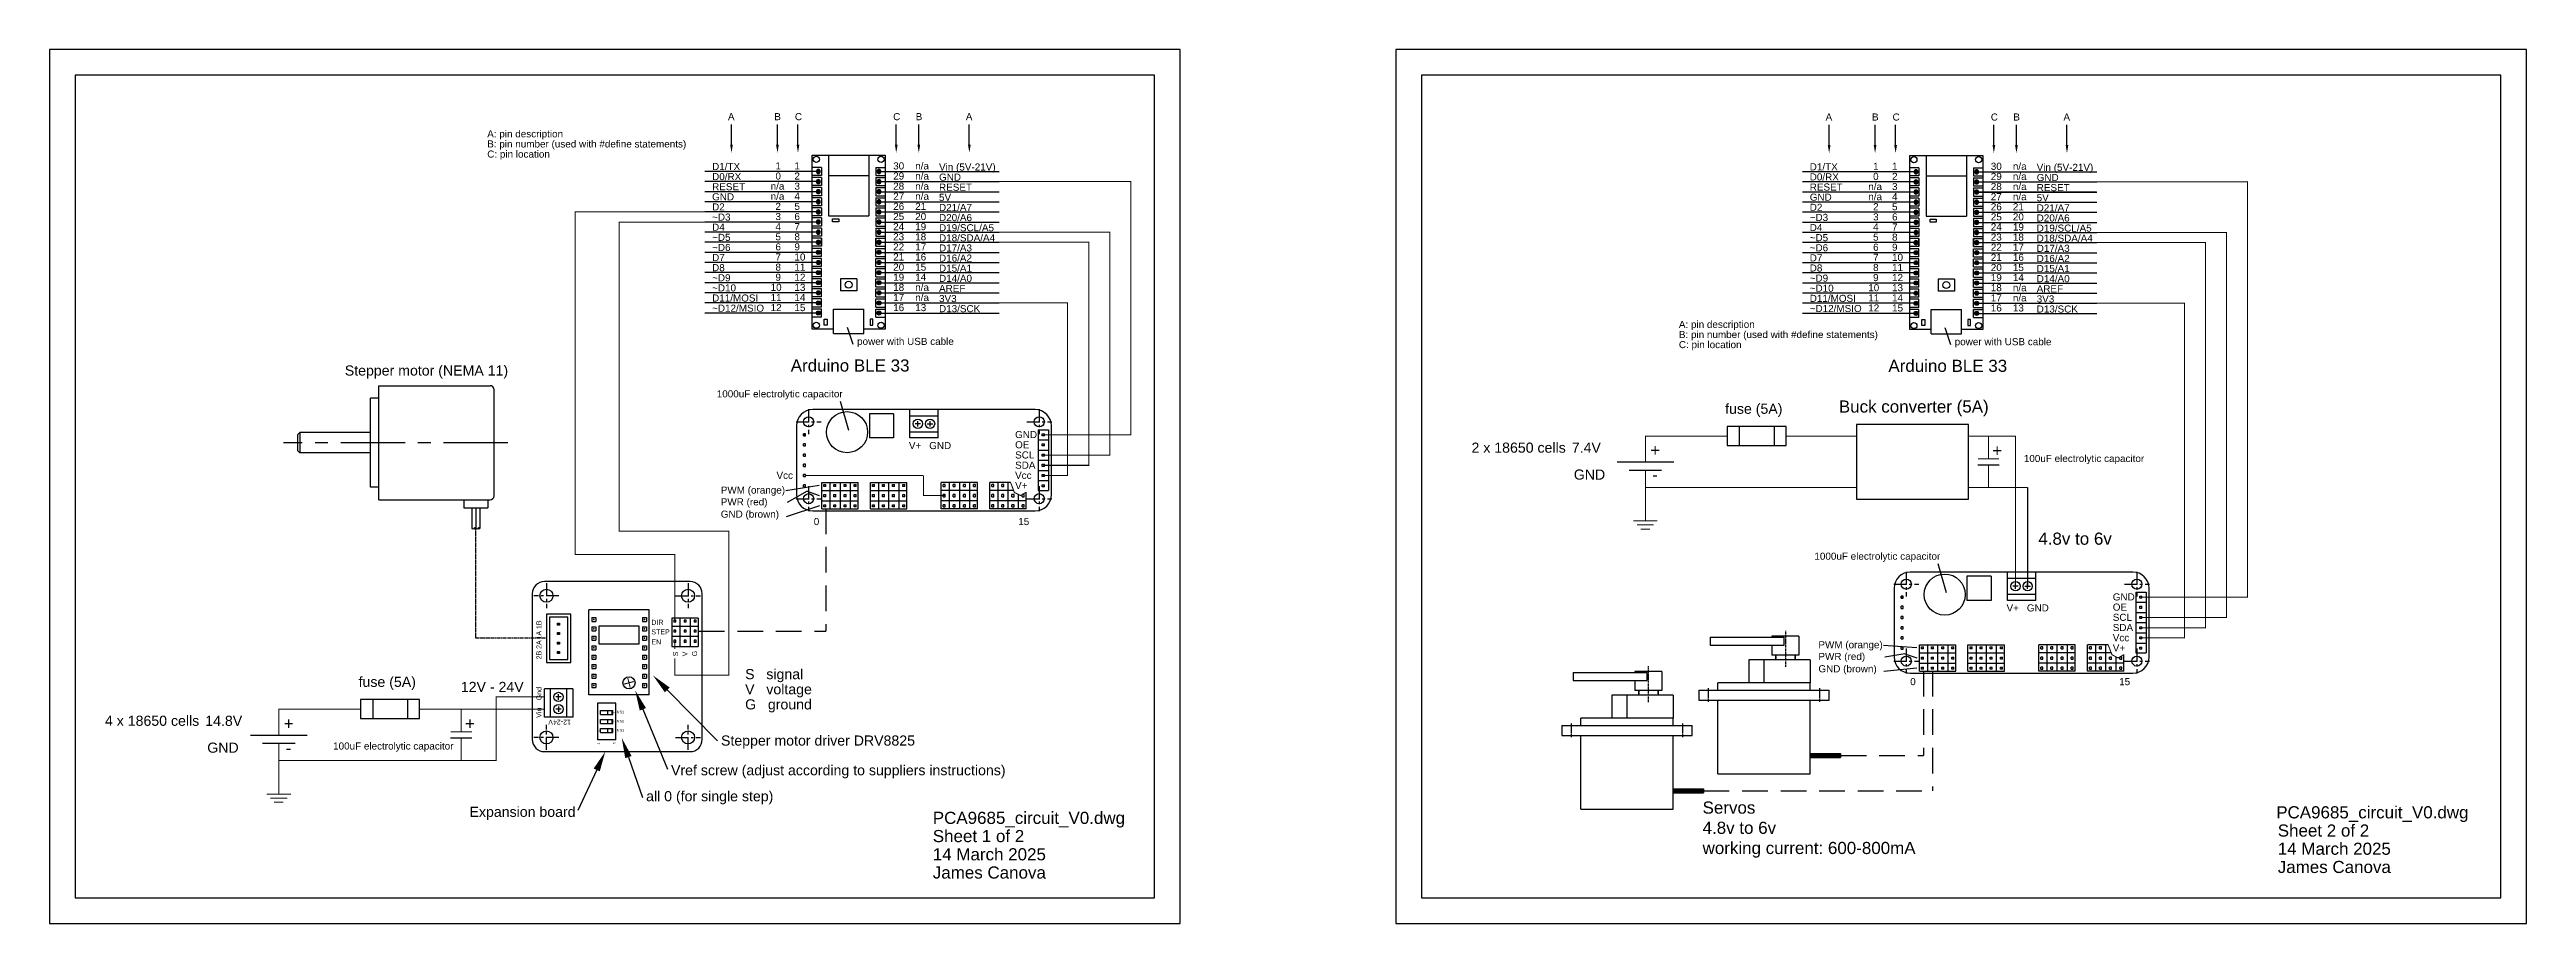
# Model space of a CAD drawing. Header units: millimetres. Extents: x -274 to 338, y -32 to 184.
import ezdxf

# ---------------------------------------------------------------- set-up
doc = ezdxf.new("R2010")
doc.units = ezdxf.units.MM
doc.header["$PDSIZE"] = -5
doc.linetypes.add('CENTER', pattern=[50.8, 31.75, -6.35, 6.35, -6.35])
doc.linetypes.add('HIDDEN', pattern=[9.525, 6.35, -3.175])
doc.layers.add('7_pt_4V', color=22, linetype='Continuous')
doc.layers.add('GND', color=8, linetype='Continuous')
doc.styles.add('myStyle', font='arial.ttf', dxfattribs={"height": 3})

msp = doc.modelspace()

# ---------------------------------------------------------------- texts
at = {"style": 'myStyle', "text_generation_flag": 2}
for p in [(-104.87, 166.75), (-46.08, 166.75), (166.41, 166.66), (225.19, 166.66)]:
    msp.add_text('A', height=1.75, dxfattribs=at).set_placement(p)
at = {"style": 'myStyle'}
for s, height, p in [('B', 1.75, (-95.04, 166.75)), ('C', 1.75, (-89.96, 166.75)), ('C', 1.75, (-65.67, 166.75)), ('B', 1.75, (-60.1, 166.75)), ('B', 1.75, (176.24, 166.66)), ('C', 1.75, (181.32, 166.66)), ('C', 1.75, (205.6, 166.66)), ('B', 1.75, (211.17, 166.66)), ('D1/TX', 1.75, (-110.42, 154.44)), ('D0/RX', 1.75, (-110.42, 151.94)), ('0', 1.75, (-94.77, 152.08)), ('1', 1.75, (-94.77, 154.58)), ('2', 1.75, (-90.08, 152.08)), ('1', 1.75, (-90.08, 154.58)), ('30', 1.75, (-65.67, 154.58)), ('29', 1.75, (-65.67, 152.08)), ('n/a', 1.75, (-60.23, 154.58)), ('n/a', 1.75, (-60.23, 152.08)), ('Vin (5V-21V)', 1.75, (-54.34, 154.31)), ('GND', 1.75, (-54.34, 151.81)), ('D1/TX', 1.75, (160.85, 154.36)), ('D0/RX', 1.75, (160.85, 151.86)), ('0', 1.75, (176.51, 151.99)), ('1', 1.75, (176.51, 154.49)), ('2', 1.75, (181.19, 151.99)), ('1', 1.75, (181.19, 154.49)), ('30', 1.75, (205.6, 154.49)), ('29', 1.75, (205.6, 151.99)), ('n/a', 1.75, (211.05, 154.49)), ('n/a', 1.75, (211.05, 151.99)), ('Vin (5V-21V)', 1.75, (216.94, 154.22)), ('GND', 1.75, (216.94, 151.72)), ('GND', 1.75, (-110.42, 146.94)), ('RESET', 1.75, (-110.42, 149.44)), ('n/a', 1.75, (-95.96, 149.58)), ('n/a', 1.75, (-95.96, 147.08)), ('4', 1.75, (-90.08, 147.08)), ('3', 1.75, (-90.08, 149.58)), ('28', 1.75, (-65.67, 149.58)), ('27', 1.75, (-65.67, 147.08)), ('n/a', 1.75, (-60.23, 149.58)), ('n/a', 1.75, (-60.23, 147.08)), ('5V', 1.75, (-54.34, 146.81)), ('RESET', 1.75, (-54.34, 149.31)), ('GND', 1.75, (160.85, 146.86)), ('RESET', 1.75, (160.85, 149.36)), ('n/a', 1.75, (175.31, 149.49)), ('n/a', 1.75, (175.31, 146.99)), ('4', 1.75, (181.19, 146.99)), ('3', 1.75, (181.19, 149.49)), ('28', 1.75, (205.6, 149.49)), ('27', 1.75, (205.6, 146.99)), ('n/a', 1.75, (211.05, 149.49)), ('n/a', 1.75, (211.05, 146.99)), ('5V', 1.75, (216.94, 146.72)), ('RESET', 1.75, (216.94, 149.22)), ('~D3', 1.75, (-110.42, 141.94)), ('D2', 1.75, (-110.42, 144.44)), ('D4', 1.75, (-110.42, 139.44)), ('4', 1.75, (-94.77, 139.58)), ('3', 1.75, (-94.77, 142.08)), ('2', 1.75, (-94.77, 144.58)), ('5', 1.75, (-90.08, 144.58)), ('6', 1.75, (-90.08, 142.08)), ('7', 1.75, (-90.08, 139.58)), ('26', 1.75, (-65.67, 144.58)), ('25', 1.75, (-65.67, 142.08)), ('24', 1.75, (-65.67, 139.58)), ('21', 1.75, (-60.23, 144.58)), ('20', 1.75, (-60.23, 142.08)), ('19', 1.75, (-60.23, 139.58)), ('D21/A7', 1.75, (-54.34, 144.31)), ('D20/A6', 1.75, (-54.34, 141.81)), ('D19/SCL/A5', 1.75, (-54.34, 139.31)), ('~D3', 1.75, (160.85, 141.86)), ('D2', 1.75, (160.85, 144.36)), ('D4', 1.75, (160.85, 139.36)), ('4', 1.75, (176.51, 139.49)), ('3', 1.75, (176.51, 141.99)), ('2', 1.75, (176.51, 144.49)), ('5', 1.75, (181.19, 144.49)), ('6', 1.75, (181.19, 141.99)), ('7', 1.75, (181.19, 139.49)), ('26', 1.75, (205.6, 144.49)), ('25', 1.75, (205.6, 141.99)), ('24', 1.75, (205.6, 139.49)), ('21', 1.75, (211.05, 144.49)), ('20', 1.75, (211.05, 141.99)), ('19', 1.75, (211.05, 139.49)), ('D21/A7', 1.75, (216.94, 144.22)), ('D20/A6', 1.75, (216.94, 141.72)), ('D19/SCL/A5', 1.75, (216.94, 139.22)), ('~D5', 1.75, (-110.42, 136.94)), ('~D6', 1.75, (-110.42, 134.44)), ('5', 1.75, (-94.77, 137.08)), ('6', 1.75, (-94.77, 134.58)), ('8', 1.75, (-90.08, 137.08)), ('9', 1.75, (-90.08, 134.58)), ('23', 1.75, (-65.67, 137.08)), ('22', 1.75, (-65.67, 134.58)), ('18', 1.75, (-60.23, 137.08)), ('17', 1.75, (-60.23, 134.58)), ('D18/SDA/A4', 1.75, (-54.34, 136.81)), ('D17/A3', 1.75, (-54.34, 134.31)), ('~D5', 1.75, (160.85, 136.86)), ('~D6', 1.75, (160.85, 134.36)), ('5', 1.75, (176.51, 136.99)), ('6', 1.75, (176.51, 134.49)), ('8', 1.75, (181.19, 136.99)), ('9', 1.75, (181.19, 134.49)), ('23', 1.75, (205.6, 136.99)), ('22', 1.75, (205.6, 134.49)), ('18', 1.75, (211.05, 136.99)), ('17', 1.75, (211.05, 134.49)), ('D18/SDA/A4', 1.75, (216.94, 136.72)), ('D17/A3', 1.75, (216.94, 134.22)), ('~D9', 1.75, (-110.42, 126.94)), ('D7', 1.75, (-110.42, 131.94)), ('D8', 1.75, (-110.42, 129.44)), ('8', 1.75, (-94.77, 129.58)), ('9', 1.75, (-94.77, 127.08)), ('7', 1.75, (-94.77, 132.08)), ('10', 1.75, (-90.08, 132.08)), ('11', 1.75, (-90.08, 129.58)), ('12', 1.75, (-90.08, 127.08)), ('21', 1.75, (-65.67, 132.08)), ('20', 1.75, (-65.67, 129.58)), ('19', 1.75, (-65.67, 127.08)), ('16', 1.75, (-60.23, 132.08)), ('15', 1.75, (-60.23, 129.58)), ('14', 1.75, (-60.23, 127.08)), ('D16/A2', 1.75, (-54.34, 131.81)), ('D15/A1', 1.75, (-54.34, 129.31)), ('D14/A0', 1.75, (-54.34, 126.81)), ('~D9', 1.75, (160.85, 126.86)), ('D7', 1.75, (160.85, 131.86)), ('D8', 1.75, (160.85, 129.36)), ('8', 1.75, (176.51, 129.49)), ('9', 1.75, (176.51, 126.99)), ('7', 1.75, (176.51, 131.99)), ('10', 1.75, (181.19, 131.99)), ('11', 1.75, (181.19, 129.49)), ('12', 1.75, (181.19, 126.99)), ('21', 1.75, (205.6, 131.99)), ('20', 1.75, (205.6, 129.49)), ('19', 1.75, (205.6, 126.99)), ('16', 1.75, (211.05, 131.99)), ('15', 1.75, (211.05, 129.49)), ('14', 1.75, (211.05, 126.99)), ('D16/A2', 1.75, (216.94, 131.72)), ('D15/A1', 1.75, (216.94, 129.22)), ('D14/A0', 1.75, (216.94, 126.72)), ('~D10', 1.75, (-110.42, 124.44)), ('D11/MOSI', 1.75, (-110.42, 121.94)), ('10', 1.75, (-95.96, 124.58)), ('11', 1.75, (-95.96, 122.08)), ('13', 1.75, (-90.08, 124.58)), ('14', 1.75, (-90.08, 122.08)), ('18', 1.75, (-65.67, 124.58)), ('17', 1.75, (-65.67, 122.08)), ('n/a', 1.75, (-60.23, 124.58)), ('n/a', 1.75, (-60.23, 122.08)), ('AREF', 1.75, (-54.34, 124.31)), ('3V3', 1.75, (-54.34, 121.81)), ('~D10', 1.75, (160.85, 124.36)), ('D11/MOSI', 1.75, (160.85, 121.86)), ('10', 1.75, (175.31, 124.49)), ('11', 1.75, (175.31, 121.99)), ('13', 1.75, (181.19, 124.49)), ('14', 1.75, (181.19, 121.99)), ('18', 1.75, (205.6, 124.49)), ('17', 1.75, (205.6, 121.99)), ('n/a', 1.75, (211.05, 124.49)), ('n/a', 1.75, (211.05, 121.99)), ('AREF', 1.75, (216.94, 124.22)), ('3V3', 1.75, (216.94, 121.72)), ('~D12/MSIO', 1.75, (-110.42, 119.44)), ('12', 1.75, (-95.96, 119.58)), ('15', 1.75, (-90.08, 119.58)), ('16', 1.75, (-65.67, 119.58)), ('13', 1.75, (-60.23, 119.58)), ('D13/SCK', 1.75, (-54.34, 119.31)), ('~D12/MSIO', 1.75, (160.85, 119.36)), ('12', 1.75, (175.31, 119.49)), ('15', 1.75, (181.19, 119.49)), ('16', 1.75, (205.6, 119.49)), ('13', 1.75, (211.05, 119.49)), ('D13/SCK', 1.75, (216.94, 119.22)), ('power with USB cable', 1.75, (-74.59, 111.23)), ('power with USB cable', 1.75, (196.68, 111.15)), ('Stepper motor (NEMA 11)', 2.5, (-201.2, 103.66)), ('Arduino BLE 33', 3, (-90.99, 104.65)), ('Arduino BLE 33', 3, (180.29, 104.57)), ('fuse (5A)', 2.5, (139.94, 94.21)), ('Buck converter (5A)', 3, (168.05, 94.51)), ('2 x 18650 cells', 2.5, (77.26, 84.6)), ('7.4V', 2.5, (102.05, 84.59)), ('GND', 2.5, (102.54, 77.95)), ('4.8v to 6v', 3, (217.34, 61.87)), ('S   signal', 2.5, (-102.26, 28.65)), ('fuse (5A)', 2.5, (-197.79, 26.74)), ('12V - 24V', 2.5, (-172.52, 25.49)), ('V   voltage', 2.5, (-102.26, 24.91)), ('4 x 18650 cells', 2.5, (-260.47, 17.13)), ('14.8V', 2.5, (-235.68, 17.12)), ('G   ground', 2.5, (-102.26, 21.18)), ('GND', 2.5, (-235.19, 10.48)), ('Stepper motor driver DRV8825', 2.5, (-108.22, 12.24)), ('Vref screw (adjust according to suppliers instructions)', 2.5, (-120.58, 4.91)), ('all 0 (for single step)', 2.5, (-126.73, -1.51)), ('Expansion board', 2.5, (-170.38, -5.37)), ('PCA9685_circuit_V0.dwg', 3, (-55.88, -7.11)), ('Servos', 3, (134.37, -4.57)), ('PCA9685_circuit_V0.dwg', 3, (276.14, -5.74)), ('Sheet 1 of 2', 3, (-55.88, -11.61)), ('working current: 600-800mA', 3, (134.37, -14.55)), ('4.8v to 6v', 3, (134.37, -9.56)), ('Sheet 2 of 2', 3, (276.52, -10.24)), ('14 March 2025', 3, (276.52, -14.74)), ('James Canova', 3, (-55.88, -20.61)), ('14 March 2025', 3, (-55.88, -16.11)), ('James Canova', 3, (276.52, -19.24))]:
    msp.add_text(s, height=height, dxfattribs=at).set_placement(p)
for s, p in [('1000uF electrolytic capacitor', (-109.27, 98.27)), ('V+', (-61.78, 85.49)), ('GND', (-56.77, 85.49)), ('OE', (-35.54, 85.69)), ('GND', (-35.54, 88.21)), ('Vcc', (-94.51, 78.13)), ('Vcc', (-35.54, 78.13)), ('SCL', (-35.54, 83.17)), ('SDA', (-35.54, 80.65)), ('100uF electrolytic capacitor', (213.76, 82.3)), ('PWM (orange)', (-108.28, 74.5)), ('V+', (-35.54, 75.61)), ('GND (brown)', (-108.28, 68.55)), ('PWR (red)', (-108.28, 71.59)), ('0', (-85.29, 66.72)), ('15', (-34.76, 66.72)), ('1000uF electrolytic capacitor', (162, 58.16)), ('GND', (235.74, 48.1)), ('V+', (209.49, 45.38)), ('GND', (214.51, 45.38)), ('SCL', (235.74, 43.06)), ('OE', (235.74, 45.58)), ('PWM (orange)', (163, 36.29)), ('Vcc', (235.74, 38.02)), ('V+', (235.74, 35.5)), ('SDA', (235.74, 40.54)), ('GND (brown)', (163, 30.35)), ('PWR (red)', (163, 33.39)), ('0', (185.68, 27.17)), ('15', (237.32, 27.17)), ('100uF electrolytic capacitor', (-204.09, 11.27))]:
    msp.add_text(s, height=1.75, rotation=360, dxfattribs=at).set_placement(p)
at = {"style": 'myStyle', "text_generation_flag": 2}
for s, p in [('+', (123.88, 83.71)), ('+', (208.39, 83.68)), ('-', (123.31, 77.66)), ('+', (-213.85, 16.24)), ('+', (-169.06, 16.21)), ('-', (-214.42, 10.19))]:
    msp.add_text(s, height=3, rotation=360, dxfattribs=at).set_placement(p)

# ---------------------------------------------------------------- blocks, each defined once
blk = doc.blocks.new('text')
at = {"style": 'myStyle'}
for s, p in [('A: pin description', (-0.91, 4.12)), ('C: pin location ', (-0.91, -0.88)), ('B: pin number (used with #define statements)', (-0.91, 1.62))]:
    blk.add_text(s, height=1.75, dxfattribs=at).set_placement(p)
blk = doc.blocks.new('PWM_top_2')
at = {"linetype": 'CENTER', "ltscale": 0.1}
for p, q in [((-28.5, 12.58), (-28.5, 6.42)), ((28.5, 12.58), (28.5, 6.42)), ((-31.58, 9.5), (-25.42, 9.5)), ((25.42, 9.5), (31.58, 9.5)), ((-31.58, -9.5), (-25.42, -9.5)), ((-28.5, -6.42), (-28.5, -12.58)), ((25.42, -9.5), (31.58, -9.5)), ((28.5, -6.42), (28.5, -12.58))]:
    blk.add_line(p, q, dxfattribs=at)
for p, q in [((27.5, 12.5), (-27.5, 12.5)), ((-3.5, 5.5), (-3.5, 12.5)), ((3.5, 5.5), (3.5, 12.5)), ((-31.5, 8.5), (-31.5, -8.5)), ((-29.25, 6.55), (-29.75, 6.55)), ((-29.75, 6.05), (-29.75, 6.55)), ((-29.25, 6.05), (-29.25, 6.55)), ((-13.5, 11.5), (-13.5, 5.5)), ((-7.5, 11.5), (-13.5, 11.5)), ((-7.5, 11.5), (-7.5, 5.5)), ((-3.5, 11), (3.5, 11)), ((-3.5, 7), (3.5, 7)), ((-0.83, 9), (-2.17, 9)), ((-1.5, 8.33), (-1.5, 9.67)), ((0.83, 9), (2.17, 9)), ((1.5, 8.33), (1.5, 9.67)), ((28.25, 7.5), (30.75, 7.5)), ((28.25, 7.5), (28.25, -7.5)), ((29.25, 6.05), (29.25, 6.55)), ((29.25, 6.55), (29.75, 6.55)), ((29.75, 6.05), (29.75, 6.55)), ((30.75, 7.5), (30.75, -7.5)), ((31.5, -8.5), (31.5, 8.5)), ((-29.75, 6.05), (-29.25, 6.05)), ((-29.25, 4.03), (-29.75, 4.03)), ((-29.75, 3.53), (-29.75, 4.03)), ((-29.75, 3.53), (-29.25, 3.53)), ((-29.25, 1.51), (-29.75, 1.51)), ((-29.75, 1.01), (-29.75, 1.51)), ((-29.75, 1.01), (-29.25, 1.01)), ((-29.25, 3.53), (-29.25, 4.03)), ((-29.25, 1.01), (-29.25, 1.51)), ((-7.5, 5.5), (-13.5, 5.5)), ((3.5, 5.5), (-3.5, 5.5)), ((3.5, 5.5), (-3.5, 5.5)), ((28.25, 5.04), (30.75, 5.04)), ((28.25, 2.52), (30.75, 2.52)), ((29.75, 6.05), (29.25, 6.05)), ((29.25, 4.03), (29.75, 4.03)), ((29.25, 3.53), (29.25, 4.03)), ((29.75, 3.53), (29.25, 3.53)), ((29.25, 1.51), (29.75, 1.51)), ((29.25, 1.01), (29.25, 1.51)), ((29.75, 1.01), (29.25, 1.01)), ((29.75, 3.53), (29.75, 4.03)), ((29.75, 1.01), (29.75, 1.51)), ((-29.25, -1.01), (-29.75, -1.01)), ((-29.75, -1.51), (-29.75, -1.01)), ((-29.75, -1.51), (-29.25, -1.51)), ((-29.25, -3.53), (-29.75, -3.53)), ((-29.75, -4.03), (-29.75, -3.53)), ((-29.75, -4.03), (-29.25, -4.03)), ((-29.25, -6.05), (-29.75, -6.05)), ((-29.75, -6.55), (-29.75, -6.05)), ((-29.25, -1.51), (-29.25, -1.01)), ((-29.25, -4.03), (-29.25, -3.53)), ((-29.25, -6.55), (-29.25, -6.05)), ((-25.25, -12), (-25.25, -5.5)), ((-25.25, -5.5), (-16.25, -5.5)), ((-24.75, -6), (-24.25, -6)), ((-24.75, -6.5), (-24.75, -6)), ((-24.25, -6.5), (-24.25, -6)), ((-23.25, -5.5), (-23.25, -12)), ((-22.25, -6), (-21.75, -6)), ((-22.25, -6.5), (-22.25, -6)), ((-21.75, -6.5), (-21.75, -6)), ((-20.75, -5.5), (-20.75, -12)), ((-19.75, -6), (-19.25, -6)), ((-19.75, -6.5), (-19.75, -6)), ((-19.25, -6.5), (-19.25, -6)), ((-18.25, -5.5), (-18.25, -12)), ((-17.25, -6), (-16.75, -6)), ((-17.25, -6.5), (-17.25, -6)), ((-16.75, -6.5), (-16.75, -6)), ((-16.25, -12), (-16.25, -5.5)), ((-13.25, -12), (-13.25, -5.5)), ((-13.25, -5.5), (-4.25, -5.5)), ((-12.75, -6), (-12.25, -6)), ((-12.75, -6.5), (-12.75, -6)), ((-12.25, -6.5), (-12.25, -6)), ((-11.25, -5.5), (-11.25, -12)), ((-10.25, -6), (-9.75, -6)), ((-10.25, -6.5), (-10.25, -6)), ((-9.75, -6.5), (-9.75, -6)), ((-8.75, -5.5), (-8.75, -12)), ((-7.75, -6), (-7.25, -6)), ((-7.75, -6.5), (-7.75, -6)), ((-7.25, -6.5), (-7.25, -6)), ((-6.25, -5.5), (-6.25, -12)), ((-5.25, -6), (-4.75, -6)), ((-5.25, -6.5), (-5.25, -6)), ((-4.75, -6.5), (-4.75, -6)), ((-4.25, -12), (-4.25, -5.5)), ((13.25, -5.5), (4.25, -5.5)), ((4.25, -12), (4.25, -5.5)), ((5.25, -6), (4.75, -6)), ((4.75, -6.5), (4.75, -6)), ((5.25, -6.5), (5.25, -6)), ((6.25, -5.5), (6.25, -12)), ((7.75, -6), (7.25, -6)), ((7.25, -6.5), (7.25, -6)), ((7.75, -6.5), (7.75, -6)), ((8.75, -5.5), (8.75, -12)), ((10.25, -6), (9.75, -6)), ((9.75, -6.5), (9.75, -6)), ((10.25, -6.5), (10.25, -6)), ((11.25, -5.5), (11.25, -12)), ((12.75, -6), (12.25, -6)), ((12.25, -6.5), (12.25, -6)), ((12.75, -6.5), (12.75, -6)), ((13.25, -12), (13.25, -5.5)), ((21.4, -5.5), (16.25, -5.5)), ((16.25, -12), (16.25, -5.5)), ((17.25, -6), (16.75, -6)), ((16.75, -6.5), (16.75, -6)), ((17.25, -6.5), (17.25, -6)), ((18.25, -5.5), (18.25, -12)), ((19.75, -6), (19.25, -6)), ((19.25, -6.5), (19.25, -6)), ((19.75, -6.5), (19.75, -6)), ((20.75, -5.5), (20.75, -12)), ((28.25, 0), (30.75, 0)), ((28.25, -2.52), (30.75, -2.52)), ((28.25, -5.04), (30.75, -5.04)), ((29.25, -1.01), (29.75, -1.01)), ((29.25, -1.51), (29.25, -1.01)), ((29.75, -1.51), (29.25, -1.51)), ((29.25, -3.53), (29.75, -3.53)), ((29.25, -4.03), (29.25, -3.53)), ((29.75, -4.03), (29.25, -4.03)), ((29.25, -6.05), (29.75, -6.05)), ((29.25, -6.55), (29.25, -6.05)), ((29.75, -1.51), (29.75, -1.01)), ((29.75, -4.03), (29.75, -3.53)), ((29.75, -6.55), (29.75, -6.05)), ((-29.75, -6.55), (-29.25, -6.55)), ((-25.25, -7.5), (-16.25, -7.5)), ((-25.25, -10), (-16.25, -10)), ((-25.25, -12), (-16.25, -12)), ((-24.25, -6.5), (-24.75, -6.5)), ((-24.75, -8.5), (-24.25, -8.5)), ((-24.75, -9), (-24.75, -8.5)), ((-24.25, -9), (-24.75, -9)), ((-24.75, -11), (-24.25, -11)), ((-24.75, -11.5), (-24.75, -11)), ((-24.25, -11.5), (-24.75, -11.5)), ((-24.25, -9), (-24.25, -8.5)), ((-24.25, -11.5), (-24.25, -11)), ((-21.75, -6.5), (-22.25, -6.5)), ((-22.25, -8.5), (-21.75, -8.5)), ((-22.25, -9), (-22.25, -8.5)), ((-21.75, -9), (-22.25, -9)), ((-22.25, -11), (-21.75, -11)), ((-22.25, -11.5), (-22.25, -11)), ((-21.75, -11.5), (-22.25, -11.5)), ((-21.75, -9), (-21.75, -8.5)), ((-21.75, -11.5), (-21.75, -11)), ((-19.25, -6.5), (-19.75, -6.5)), ((-19.75, -8.5), (-19.25, -8.5)), ((-19.75, -9), (-19.75, -8.5)), ((-19.25, -9), (-19.75, -9)), ((-19.75, -11), (-19.25, -11)), ((-19.75, -11.5), (-19.75, -11)), ((-19.25, -11.5), (-19.75, -11.5)), ((-19.25, -9), (-19.25, -8.5)), ((-19.25, -11.5), (-19.25, -11)), ((-16.75, -6.5), (-17.25, -6.5)), ((-17.25, -8.5), (-16.75, -8.5)), ((-17.25, -9), (-17.25, -8.5)), ((-16.75, -9), (-17.25, -9)), ((-17.25, -11), (-16.75, -11)), ((-17.25, -11.5), (-17.25, -11)), ((-16.75, -11.5), (-17.25, -11.5)), ((-16.75, -9), (-16.75, -8.5)), ((-16.75, -11.5), (-16.75, -11)), ((-13.25, -7.5), (-4.25, -7.5)), ((-13.25, -10), (-4.25, -10)), ((-13.25, -12), (-4.25, -12)), ((-12.25, -6.5), (-12.75, -6.5)), ((-12.75, -8.5), (-12.25, -8.5)), ((-12.75, -9), (-12.75, -8.5)), ((-12.25, -9), (-12.75, -9)), ((-12.75, -11), (-12.25, -11)), ((-12.75, -11.5), (-12.75, -11)), ((-12.25, -11.5), (-12.75, -11.5)), ((-12.25, -9), (-12.25, -8.5)), ((-12.25, -11.5), (-12.25, -11)), ((-9.75, -6.5), (-10.25, -6.5)), ((-10.25, -8.5), (-9.75, -8.5)), ((-10.25, -9), (-10.25, -8.5)), ((-9.75, -9), (-10.25, -9)), ((-10.25, -11), (-9.75, -11)), ((-10.25, -11.5), (-10.25, -11)), ((-9.75, -11.5), (-10.25, -11.5)), ((-9.75, -9), (-9.75, -8.5)), ((-9.75, -11.5), (-9.75, -11)), ((-7.25, -6.5), (-7.75, -6.5)), ((-7.75, -8.5), (-7.25, -8.5)), ((-7.75, -9), (-7.75, -8.5)), ((-7.25, -9), (-7.75, -9)), ((-7.75, -11), (-7.25, -11)), ((-7.75, -11.5), (-7.75, -11)), ((-7.25, -11.5), (-7.75, -11.5)), ((-7.25, -9), (-7.25, -8.5)), ((-7.25, -11.5), (-7.25, -11)), ((-4.75, -6.5), (-5.25, -6.5)), ((-5.25, -8.5), (-4.75, -8.5)), ((-5.25, -9), (-5.25, -8.5)), ((-4.75, -9), (-5.25, -9)), ((-5.25, -11), (-4.75, -11)), ((-5.25, -11.5), (-5.25, -11)), ((-4.75, -11.5), (-5.25, -11.5)), ((-4.75, -9), (-4.75, -8.5)), ((-4.75, -11.5), (-4.75, -11)), ((13.25, -7.5), (4.25, -7.5)), ((13.25, -10), (4.25, -10)), ((13.25, -12), (4.25, -12)), ((4.75, -6.5), (5.25, -6.5)), ((5.25, -8.5), (4.75, -8.5)), ((4.75, -9), (4.75, -8.5)), ((4.75, -9), (5.25, -9)), ((5.25, -11), (4.75, -11)), ((4.75, -11.5), (4.75, -11)), ((4.75, -11.5), (5.25, -11.5)), ((5.25, -9), (5.25, -8.5)), ((5.25, -11.5), (5.25, -11)), ((7.25, -6.5), (7.75, -6.5)), ((7.75, -8.5), (7.25, -8.5)), ((7.25, -9), (7.25, -8.5)), ((7.25, -9), (7.75, -9)), ((7.75, -11), (7.25, -11)), ((7.25, -11.5), (7.25, -11)), ((7.25, -11.5), (7.75, -11.5)), ((7.75, -9), (7.75, -8.5)), ((7.75, -11.5), (7.75, -11)), ((9.75, -6.5), (10.25, -6.5)), ((10.25, -8.5), (9.75, -8.5)), ((9.75, -9), (9.75, -8.5)), ((9.75, -9), (10.25, -9)), ((10.25, -11), (9.75, -11)), ((9.75, -11.5), (9.75, -11)), ((9.75, -11.5), (10.25, -11.5)), ((10.25, -9), (10.25, -8.5)), ((10.25, -11.5), (10.25, -11)), ((12.25, -6.5), (12.75, -6.5)), ((12.75, -8.5), (12.25, -8.5)), ((12.25, -9), (12.25, -8.5)), ((12.25, -9), (12.75, -9)), ((12.75, -11), (12.25, -11)), ((12.25, -11.5), (12.25, -11)), ((12.25, -11.5), (12.75, -11.5)), ((12.75, -9), (12.75, -8.5)), ((12.75, -11.5), (12.75, -11)), ((22.17, -7.5), (16.25, -7.5)), ((25.25, -10), (16.25, -10)), ((25.25, -12), (16.25, -12)), ((16.75, -6.5), (17.25, -6.5)), ((17.25, -8.5), (16.75, -8.5)), ((16.75, -9), (16.75, -8.5)), ((16.75, -9), (17.25, -9)), ((17.25, -11), (16.75, -11)), ((16.75, -11.5), (16.75, -11)), ((16.75, -11.5), (17.25, -11.5)), ((17.25, -9), (17.25, -8.5)), ((17.25, -11.5), (17.25, -11)), ((19.25, -6.5), (19.75, -6.5)), ((19.75, -8.5), (19.25, -8.5)), ((19.25, -9), (19.25, -8.5)), ((19.25, -9), (19.75, -9)), ((19.75, -11), (19.25, -11)), ((19.25, -11.5), (19.25, -11)), ((19.25, -11.5), (19.75, -11.5)), ((19.75, -9), (19.75, -8.5)), ((19.75, -11.5), (19.75, -11)), ((22.25, -8.5), (21.75, -8.5)), ((21.75, -9), (21.75, -8.5)), ((21.75, -9), (22.25, -9)), ((22.25, -11), (21.75, -11)), ((21.75, -11.5), (21.75, -11)), ((21.75, -11.5), (22.25, -11.5)), ((22.25, -9), (22.25, -8.5)), ((22.25, -11.5), (22.25, -11)), ((23.25, -8.42), (23.25, -12)), ((24.75, -8.5), (24.25, -8.5)), ((24.25, -9), (24.25, -8.5)), ((24.25, -9), (24.75, -9)), ((24.75, -11), (24.25, -11)), ((24.25, -11.5), (24.25, -11)), ((24.25, -11.5), (24.75, -11.5)), ((24.75, -9), (24.75, -8.5)), ((24.75, -11.5), (24.75, -11)), ((25.25, -12), (25.25, -7.91)), ((28.25, -7.5), (30.75, -7.5)), ((29.75, -6.55), (29.25, -6.55)), ((-27.5, -12.5), (27.5, -12.5))]:
    blk.add_line(p, q)
at = {"ltscale": 0.01}
blk.add_lwpolyline([(21.4, -5.5, 0.25, 0.25, 0), (22.35, -7.95, 0.25, 0.25, 0), (23.86, -8.73, 0.25, 0.25, 0), (25.25, -7.91, 0.25, 0.25, 0)], format="xyseb", dxfattribs=at)
for centre, radius in [((-28.5, 9.5), 1.25), ((-1.5, 9), 1.15), ((1.5, 9), 1.15), ((28.5, 9.5), 1.25), ((-28.5, -9.5), 1.25), ((28.5, -9.5), 1.25)]:
    blk.add_circle(centre, radius)
blk.add_circle((-19, 6.93), 5.08, dxfattribs=at)
for centre, start, end in [((-27.5, 8.5), 90, 180), ((27.5, 8.5), 0, 90), ((-27.5, -8.5), 180, 270), ((27.5, -8.5), 270, 0)]:
    blk.add_arc(centre, 4, start, end)
blk = doc.blocks.new('node')
h = blk.add_hatch(color=256)
edge = h.paths.add_edge_path()
edge.add_arc((350.86, 140.9), 0.25, 0, 360)
blk.add_circle((350.86, 140.9), 0.25)
blk = doc.blocks.new('circles')
at = {"yscale": 2, "zscale": 2}
for p, xscale, rotation in [((686.72, -281.81), -2, 359.9999999999995), ((686.72, -281.81), -2, 359.9999999999995), ((686.72, -281.81), -2, 359.9999999999995), ((686.72, -281.81), -2, 359.9999999999995), ((701.72, -281.81), -2, 359.9999999999995), ((701.72, -281.81), -2, 359.9999999999995), ((701.72, -281.81), -2, 359.9999999999995), ((701.72, -281.81), -2, 359.9999999999995), ((686.72, -284.31), -2, 359.9999999999995), ((686.72, -284.31), -2, 359.9999999999995), ((686.72, -284.31), -2, 359.9999999999995), ((686.72, -284.31), -2, 359.9999999999995), ((686.72, -286.81), -2, 359.9999999999995), ((686.72, -286.81), -2, 359.9999999999995), ((686.72, -286.81), -2, 359.9999999999995), ((686.72, -286.81), -2, 359.9999999999995), ((701.72, -284.31), -2, 359.9999999999995), ((701.72, -284.31), -2, 359.9999999999995), ((701.72, -284.31), -2, 359.9999999999995), ((701.72, -284.31), -2, 359.9999999999995), ((701.72, -286.81), -2, 359.9999999999995), ((701.72, -286.81), -2, 359.9999999999995), ((701.72, -286.81), -2, 359.9999999999995), ((701.72, -286.81), -2, 359.9999999999995), ((686.72, -289.31), -2, 359.9999999999995), ((686.72, -289.31), -2, 359.9999999999995), ((686.72, -289.31), -2, 359.9999999999995), ((686.72, -289.31), -2, 359.9999999999995), ((686.72, -291.81), -2, 359.9999999999995), ((686.72, -291.81), -2, 359.9999999999995), ((686.72, -291.81), -2, 359.9999999999995), ((686.72, -291.81), -2, 359.9999999999995), ((686.72, -294.31), -2, 359.9999999999995), ((686.72, -294.31), -2, 359.9999999999995), ((686.72, -294.31), -2, 359.9999999999995), ((686.72, -294.31), -2, 359.9999999999995), ((701.72, -289.31), -2, 359.9999999999995), ((701.72, -289.31), -2, 359.9999999999995), ((701.72, -289.31), -2, 359.9999999999995), ((701.72, -289.31), -2, 359.9999999999995), ((701.72, -291.81), -2, 359.9999999999995), ((701.72, -291.81), -2, 359.9999999999995), ((701.72, -291.81), -2, 359.9999999999995), ((701.72, -291.81), -2, 359.9999999999995), ((701.72, -294.31), -2, 359.9999999999995), ((701.72, -294.31), -2, 359.9999999999995), ((701.72, -294.31), -2, 359.9999999999995), ((701.72, -294.31), -2, 359.9999999999995), ((686.72, -296.81), -2, 359.9999999999995), ((686.72, -296.81), -2, 359.9999999999995), ((686.72, -296.81), -2, 359.9999999999995), ((686.72, -296.81), -2, 359.9999999999995), ((686.72, -299.31), -2, 359.9999999999995), ((686.72, -299.31), -2, 359.9999999999995), ((686.72, -299.31), -2, 359.9999999999995), ((686.72, -299.31), -2, 359.9999999999995), ((686.72, 264.31), 2, 179.9999999999995), ((686.72, 264.31), 2, 179.9999999999995), ((686.72, 264.31), 2, 179.9999999999995), ((686.72, 264.31), 2, 179.9999999999995), ((701.72, -296.81), -2, 359.9999999999995), ((701.72, -296.81), -2, 359.9999999999995), ((701.72, -296.81), -2, 359.9999999999995), ((701.72, -296.81), -2, 359.9999999999995), ((701.72, -299.31), -2, 359.9999999999995), ((701.72, -299.31), -2, 359.9999999999995), ((701.72, -299.31), -2, 359.9999999999995), ((701.72, -299.31), -2, 359.9999999999995), ((701.72, 264.31), 2, 179.9999999999995), ((701.72, 264.31), 2, 179.9999999999995), ((701.72, 264.31), 2, 179.9999999999995), ((701.72, 264.31), 2, 179.9999999999995), ((686.72, 261.81), 2, 179.9999999999995), ((686.72, 261.81), 2, 179.9999999999995), ((686.72, 261.81), 2, 179.9999999999995), ((686.72, 261.81), 2, 179.9999999999995), ((686.72, 259.31), 2, 179.9999999999995), ((686.72, 259.31), 2, 179.9999999999995), ((686.72, 259.31), 2, 179.9999999999995), ((686.72, 259.31), 2, 179.9999999999995), ((701.72, 261.81), 2, 179.9999999999995), ((701.72, 261.81), 2, 179.9999999999995), ((701.72, 261.81), 2, 179.9999999999995), ((701.72, 261.81), 2, 179.9999999999995), ((701.72, 259.31), 2, 179.9999999999995), ((701.72, 259.31), 2, 179.9999999999995), ((701.72, 259.31), 2, 179.9999999999995), ((701.72, 259.31), 2, 179.9999999999995), ((686.72, 256.81), 2, 179.9999999999995), ((686.72, 256.81), 2, 179.9999999999995), ((686.72, 256.81), 2, 179.9999999999995), ((686.72, 256.81), 2, 179.9999999999995), ((686.72, 254.31), 2, 179.9999999999995), ((686.72, 254.31), 2, 179.9999999999995), ((686.72, 254.31), 2, 179.9999999999995), ((686.72, 254.31), 2, 179.9999999999995), ((686.72, 251.81), 2, 179.9999999999995), ((686.72, 251.81), 2, 179.9999999999995), ((686.72, 251.81), 2, 179.9999999999995), ((686.72, 251.81), 2, 179.9999999999995), ((701.72, 256.81), 2, 179.9999999999995), ((701.72, 256.81), 2, 179.9999999999995), ((701.72, 256.81), 2, 179.9999999999995), ((701.72, 256.81), 2, 179.9999999999995), ((701.72, 254.31), 2, 179.9999999999995), ((701.72, 254.31), 2, 179.9999999999995), ((701.72, 254.31), 2, 179.9999999999995), ((701.72, 254.31), 2, 179.9999999999995), ((701.72, 251.81), 2, 179.9999999999995), ((701.72, 251.81), 2, 179.9999999999995), ((701.72, 251.81), 2, 179.9999999999995), ((701.72, 251.81), 2, 179.9999999999995), ((686.72, 249.31), 2, 179.9999999999995), ((686.72, 249.31), 2, 179.9999999999995), ((686.72, 249.31), 2, 179.9999999999995), ((686.72, 249.31), 2, 179.9999999999995), ((686.72, 246.81), 2, 179.9999999999995), ((686.72, 246.81), 2, 179.9999999999995), ((686.72, 246.81), 2, 179.9999999999995), ((686.72, 246.81), 2, 179.9999999999995), ((701.72, 249.31), 2, 179.9999999999995), ((701.72, 249.31), 2, 179.9999999999995), ((701.72, 249.31), 2, 179.9999999999995), ((701.72, 249.31), 2, 179.9999999999995), ((701.72, 246.81), 2, 179.9999999999995), ((701.72, 246.81), 2, 179.9999999999995), ((701.72, 246.81), 2, 179.9999999999995), ((701.72, 246.81), 2, 179.9999999999995)]:
    blk.add_blockref('node', p, dxfattribs=dict(at, xscale=xscale, rotation=rotation))
blk = doc.blocks.new('servo_temp')
at = {"ltscale": 0.01}
h = blk.add_hatch(color=256, dxfattribs=at)
h.set_gradient(color1=(255, 255, 255), one_color=1)
h.paths.add_polyline_path([(-6.1, -23.15), (-13.66, -23.15), (-13.66, -24.15), (-6.1, -24.15)])
at = {"linetype": 'CENTER', "ltscale": 0.005}
for p, q in [((0, 7.14), (0, -1.74)), ((-8.45, -6.96), (-8.45, -10.34)), ((19.05, -6.96), (19.05, -10.34))]:
    blk.add_line(p, q, dxfattribs=at)
for p, q in [((-6.1, 0), (9, 0)), ((-3.35, 5.85), (3.35, 5.85)), ((-2.45, 1.15), (-2.45, 0)), ((2.45, 1.15), (2.45, 0)), ((5.31, 0), (5.31, -5.65)), ((9, 0), (9, -5.65)), ((-6.1, 0), (-6.1, -5.65)), ((-6.1, -5.65), (16.7, -5.65)), ((-6.1, -7.45), (-6.1, -5.65)), ((16.7, -7.45), (16.7, -5.65)), ((-10.8, -9.95), (-10.8, -7.45)), ((21.4, -7.45), (-10.8, -7.45)), ((21.4, -9.95), (-10.8, -9.95)), ((-6.1, -28.15), (-6.1, -9.95)), ((16.7, -28.15), (16.7, -9.95)), ((21.4, -7.45), (21.4, -9.95)), ((16.7, -28.15), (-6.1, -28.15))]:
    blk.add_line(p, q)
at = {"ltscale": 0.01}
for p, q in [((-3.35, 5.85), (-3.35, 1.15)), ((-3.35, 1.15), (3.35, 1.15)), ((18.57, 5.6), (0.3, 5.6)), ((18.57, 3.6), (0.3, 3.6)), ((3.35, 5.85), (3.35, 5.6)), ((3.35, 3.6), (3.35, 1.15)), ((18.57, 5.6), (18.57, 3.6)), ((-6.1, -23.15), (-13.66, -23.15)), ((-13.66, -23.15), (-13.66, -24.15)), ((-6.1, -24.15), (-13.66, -24.15)), ((-6.1, -23.15), (-6.1, -24.15))]:
    blk.add_line(p, q, dxfattribs=at)
at = {"linetype": 'HIDDEN', "ltscale": 0.05}
for p, q in [((-2.33, 1.15), (-2.33, 0)), ((2.33, 1.15), (2.33, 0))]:
    blk.add_line(p, q, dxfattribs=at)
at = {"ltscale": 0.001}
blk.add_line((0.3, 3.6), (0.3, 5.6), dxfattribs=at)
blk = doc.blocks.new('nema_11')
at = {"ltscale": 0.01}
for p, q in [((0, -14.1), (0, 14.1)), ((0, 14.1), (27.5, 14.1)), ((28.5, -13.1), (28.5, 13.1)), ((0, 11), (-2, 11)), ((-2, -11), (-2, 11)), ((-19.5, 2.5), (-20, 2)), ((-20, -2), (-20, 2)), ((-2, 2.5), (-19.5, 2.5)), ((-19.5, 2.5), (-19.5, -2.5)), ((-20, -2), (-19.5, -2.5)), ((-2, -2.5), (-19.5, -2.5)), ((0, -11), (-2, -11)), ((0, -14.1), (27.5, -14.1)), ((21, -14.1), (21, -16.1)), ((21, -16.1), (27, -16.1)), ((23, -16.1), (23, -21.16)), ((24, -16.1), (24, -21.16)), ((25, -16.1), (25, -21.16)), ((27, -14.1), (27, -16.1))]:
    blk.add_line(p, q, dxfattribs=at)
at = {"linetype": 'CENTER', "ltscale": 0.5}
blk.add_line((31.89, 0), (-23.5, 0), dxfattribs=at)
at = {"ltscale": 0.01}
for centre, radius, start, end in [((27.5, 13.1), 1, 0, 90), ((27.5, -13.1), 1, 270, 0), ((23.25, -20.9), 0.362, 226.39718, 313.60282), ((23.75, -21.42), 0.362, 46.39718, 133.60282), ((23.75, -20.9), 0.362, 226.39718, 313.60282), ((24.25, -20.9), 0.362, 226.39718, 313.60282), ((24.75, -21.42), 0.362, 46.39718, 133.60282), ((24.75, -20.9), 0.362, 226.39718, 313.60282)]:
    blk.add_arc(centre, radius, start, end, dxfattribs=at)
blk = doc.blocks.new('*U88')
at = {"ltscale": 0.01}
for p, q in [((0.5, 0.5), (-0.5, 0.5)), ((-0.5, 0.5), (-0.5, -0.5)), ((0.5, 0.5), (0.5, -0.5)), ((0.5, -0.5), (-0.5, -0.5))]:
    blk.add_line(p, q, dxfattribs=at)
blk.add_point((0, 0), dxfattribs=at)
blk = doc.blocks.new('*U87')
at = {"color": 0, "linetype": 'ByBlock', "lineweight": -2, "transparency": 16777216}
for p in [(0, 0), (2.33, 0), (4.67, 0), (7, 0), (9.33, 0), (11.67, 0), (14, 0), (16.33, 0)]:
    blk.add_blockref('*U88', p, dxfattribs=at)
blk = doc.blocks.new('*U90')
at = {"ltscale": 0.01}
for p, q in [((0.5, 0.5), (-0.5, 0.5)), ((-0.5, 0.5), (-0.5, -0.5)), ((0.5, 0.5), (0.5, -0.5)), ((0.5, -0.5), (-0.5, -0.5))]:
    blk.add_line(p, q, dxfattribs=at)
blk.add_point((0, 0), dxfattribs=at)
blk = doc.blocks.new('*U89')
at = {"color": 0, "linetype": 'ByBlock', "lineweight": -2, "transparency": 16777216}
for p in [(0, 0), (2.33, 0), (4.67, 0), (7, 0), (9.33, 0), (11.67, 0), (14, 0), (16.33, 0)]:
    blk.add_blockref('*U90', p, dxfattribs=at)
blk = doc.blocks.new('Exp_board_and_drv')
at = {"ltscale": 0.01}
for p, q in [((-38.5, 0.5), (-38.5, -35.5)), ((0.5, 3.5), (-35.5, 3.5)), ((3.5, -35.5), (3.5, 0.5)), ((-24.5, -24.5), (-24.5, -3.5)), ((-9.6, -3.5), (-24.5, -3.5)), ((-9.6, -24.5), (-9.6, -3.5)), ((-12.05, -7.5), (-22.05, -7.5)), ((-22.05, -7.5), (-22.05, -11.85)), ((-22.05, -11.85), (-12.05, -11.85)), ((-12.05, -11.85), (-12.05, -7.5)), ((-35.5, -30), (-35.5, -23)), ((-9.6, -24.5), (-24.5, -24.5)), ((-17.88, -26.56), (-22.38, -26.56)), ((-22.38, -26.56), (-22.38, -35.56)), ((-21.63, -28.31), (-18.63, -28.31)), ((-21.63, -29.31), (-21.63, -28.31)), ((-21.63, -29.31), (-18.63, -29.31)), ((-21.63, -30.56), (-18.63, -30.56)), ((-21.63, -31.56), (-21.63, -30.56)), ((-19.8, -29.31), (-19.8, -28.31)), ((-19.8, -31.56), (-19.8, -30.56)), ((-18.8, -29.31), (-18.8, -28.31)), ((-18.8, -31.56), (-18.8, -30.56)), ((-18.63, -29.31), (-18.63, -28.31)), ((-18.63, -31.56), (-18.63, -30.56)), ((-17.88, -35.56), (-17.88, -26.56)), ((-17.88, -35.56), (-22.38, -35.56)), ((-21.63, -31.56), (-18.63, -31.56)), ((-21.63, -32.81), (-18.63, -32.81)), ((-21.63, -33.81), (-21.63, -32.81)), ((-21.63, -33.81), (-18.63, -33.81)), ((-19.8, -33.81), (-19.8, -32.81)), ((-18.8, -33.81), (-18.8, -32.81)), ((-18.63, -33.81), (-18.63, -32.81)), ((-35.5, -38.5), (0.5, -38.5))]:
    blk.add_line(p, q, dxfattribs=at)
at = {"linetype": 'CENTER', "ltscale": 0.1}
for p, q in [((-31.92, 0), (-38.08, 0)), ((-35, 3.08), (-35, -3.08)), ((-3.08, 0), (3.08, 0)), ((0, 3.08), (0, -3.08)), ((-31.92, -35), (-38.08, -35)), ((-35, -38.08), (-35, -31.92)), ((-3.08, -35), (3.08, -35)), ((0, -38.08), (0, -31.92))]:
    blk.add_line(p, q, dxfattribs=at)
for p, q in [((2.5, -5.5), (-4, -5.5)), ((-4, -5.5), (-4, -12.5)), ((-3.5, -6), (-3.5, -6.5)), ((-3, -6), (-3.5, -6)), ((-3, -6.5), (-3, -6)), ((-2, -5.5), (-2, -12.5)), ((-1, -6), (-1, -6.5)), ((-0.5, -6), (-1, -6)), ((-0.5, -6.5), (-0.5, -6)), ((0.5, -5.5), (0.5, -12.5)), ((1.5, -6), (1.5, -6.5)), ((2, -6), (1.5, -6)), ((2, -6.5), (2, -6)), ((2.5, -5.5), (2.5, -12.5)), ((-4, -7.5), (2.5, -7.5)), ((-4, -10), (2.5, -10)), ((-3, -6.5), (-3.5, -6.5)), ((-3.5, -8.5), (-3.5, -9)), ((-3, -8.5), (-3.5, -8.5)), ((-3, -9), (-3.5, -9)), ((-3.5, -11), (-3.5, -11.5)), ((-3, -11), (-3.5, -11)), ((-3, -11.5), (-3.5, -11.5)), ((-3, -9), (-3, -8.5)), ((-3, -11.5), (-3, -11)), ((-0.5, -6.5), (-1, -6.5)), ((-1, -8.5), (-1, -9)), ((-0.5, -8.5), (-1, -8.5)), ((-0.5, -9), (-1, -9)), ((-1, -11), (-1, -11.5)), ((-0.5, -11), (-1, -11)), ((-0.5, -11.5), (-1, -11.5)), ((-0.5, -9), (-0.5, -8.5)), ((-0.5, -11.5), (-0.5, -11)), ((2, -6.5), (1.5, -6.5)), ((1.5, -8.5), (1.5, -9)), ((2, -8.5), (1.5, -8.5)), ((2, -9), (1.5, -9)), ((1.5, -11), (1.5, -11.5)), ((2, -11), (1.5, -11)), ((2, -11.5), (1.5, -11.5)), ((2, -9), (2, -8.5)), ((2, -11.5), (2, -11)), ((-4, -12.5), (2.5, -12.5)), ((-28.5, -23), (-35.5, -23)), ((-34, -30), (-34, -23)), ((-32, -25.67), (-32, -24.33)), ((-30, -30), (-30, -23)), ((-28.5, -23), (-28.5, -30)), ((-28.5, -23), (-28.5, -30)), ((-28.5, -30), (-35.5, -30)), ((-31.33, -25), (-32.67, -25)), ((-31.33, -28), (-32.67, -28)), ((-32, -27.33), (-32, -28.67))]:
    blk.add_line(p, q)
at = {"ltscale": 0.01}
for points in [[(-29, -16.5), (-29, -4.5), (-35, -4.5), (-35, -16.5)], [(-29.75, -15.75), (-29.75, -5.25), (-34.25, -5.25), (-34.25, -15.75)], [(-31.75, -7.25), (-32.25, -7.25), (-32.25, -6.75), (-31.75, -6.75)], [(-31.75, -9.58), (-32.25, -9.58), (-32.25, -9.08), (-31.75, -9.08)], [(-31.75, -11.92), (-32.25, -11.92), (-32.25, -11.42), (-31.75, -11.42)], [(-31.75, -14.25), (-32.25, -14.25), (-32.25, -13.75), (-31.75, -13.75)]]:
    blk.add_lwpolyline(points, close=True, dxfattribs=at)
for points in [[(-15.81, -21.82, 0.25, 0.25, 0), (-13.39, -21.18, 0.25, 0.25, 0)], [(-14.92, -20.29, 0.25, 0.25, 0), (-14.28, -22.71, 0.25, 0.25, 0)]]:
    blk.add_lwpolyline(points, format="xyseb", dxfattribs=at)
for centre, radius in [((-35, 0), 1.6), ((0, 0), 1.6), ((-14.6, -21.5), 1.5), ((-35, -35), 1.6), ((0, -35), 1.6)]:
    blk.add_circle(centre, radius, dxfattribs=at)
for centre in [(-32, -25), (-32, -28)]:
    blk.add_circle(centre, 1.15)
for centre, start, end in [((-35.5, 0.5), 90, 180), ((0.5, 0.5), 0, 90), ((-35.5, -35.5), 180, 270), ((0.5, -35.5), 270, 0)]:
    blk.add_arc(centre, 3, start, end, dxfattribs=at)
for p in [(-23.3, -5.83), (-10.8, -5.83), (-32, -7), (-32, -9.33), (-32, -11.67), (-23.3, -8.17), (-23.3, -10.5), (-10.8, -8.17), (-10.8, -10.5), (-32, -14), (-23.3, -12.83), (-23.3, -15.17), (-23.3, -17.5), (-10.8, -12.83), (-10.8, -15.17), (-10.8, -17.5), (-23.3, -19.83), (-10.8, -19.83)]:
    blk.add_point(p, dxfattribs=at)
at = {"ltscale": 0.01, "rotation": 90}
for name, p in [('*U87', (-23.3, -22.17)), ('*U89', (-10.8, -22.17))]:
    blk.add_blockref(name, p, dxfattribs=at)
at = {"style": 'myStyle'}
for s, height, rotation, p in [('DIR', 1.25, 360, (-9.08, -7.18)), ('2A', 1.25, 90, (-36.23, -13.13)), ('1B', 1.25, 90, (-36.23, -8.21)), ('1A', 1.25, 90, (-36.23, -10.8)), ('STEP', 1.25, 360, (-9.08, -9.53)), ('EN', 1.25, 360, (-9.08, -12.02)), ('2B', 1.25, 90, (-36.23, -15.71)), ('S', 1.25, 90, (-2.47, -14.95)), ('V', 1.25, 90, (-0.15, -14.95)), ('G', 1.25, 90, (2.22, -14.95)), ('Gnd', 1.25, 90, (-36.23, -25.83)), ('Vin', 1.25, 90, (-36.23, -30.14)), ('3', 0.312, 90, (-18.13, -28.94)), ('MS1', 0.625, 360, (-17.61, -29.03)), ('12-24V', 1.25, 180, (-28.93, -30.62)), ('1', 0.625, 90, (-21.83, -36.74)), ('on', 0.312, 90, (-21.86, -33.59)), ('0', 0.625, 90, (-17.95, -36.69)), ('2', 0.312, 90, (-18.13, -31.19)), ('1', 0.312, 90, (-18.13, -33.44)), ('MS2', 0.625, 360, (-17.61, -31.28)), ('MS3', 0.625, 360, (-17.61, -33.53))]:
    blk.add_text(s, height=height, rotation=rotation, dxfattribs=at).set_placement(p)

# ---------------------------------------------------------------- linework, layer by layer
for p, q in [((-105.63, 160.69), (-105.63, 165.68)), ((-94.27, 160.69), (-94.27, 165.68)), ((-89.2, 160.69), (-89.2, 165.68)), ((-64.92, 160.69), (-64.92, 165.68)), ((-59.34, 160.69), (-59.34, 165.68)), ((-46.85, 160.69), (-46.85, 165.68)), ((165.65, 160.6), (165.65, 165.59)), ((177, 160.6), (177, 165.59)), ((182.08, 160.6), (182.08, 165.59)), ((206.36, 160.6), (206.36, 165.59)), ((211.94, 160.6), (211.94, 165.59)), ((224.43, 160.6), (224.43, 165.59)), ((-84.17, 154.09), (-112.2, 154.09)), ((-84.17, 154.09), (-112.2, 154.09)), ((-84.17, 154.09), (-112.2, 154.09)), ((-84.17, 154.09), (-112.2, 154.09)), ((-85.67, 115.09), (-85.67, 158.09)), ((-85.67, 158.09), (-67.67, 158.09)), ((-83.42, 155.09), (-85.67, 155.09)), ((-83.42, 155.09), (-85.67, 155.09)), ((-83.42, 155.09), (-85.67, 155.09)), ((-83.42, 155.09), (-85.67, 155.09)), ((-83.42, 153.09), (-85.67, 153.09)), ((-83.42, 153.09), (-85.67, 153.09)), ((-83.42, 153.09), (-85.67, 153.09)), ((-83.42, 153.09), (-85.67, 153.09)), ((-83.42, 155.09), (-83.42, 153.09)), ((-83.42, 155.09), (-83.42, 153.09)), ((-83.42, 155.09), (-83.42, 153.09)), ((-83.42, 155.09), (-83.42, 153.09)), ((-81.67, 158.09), (-81.67, 143.09)), ((-81.67, 153.09), (-71.67, 153.09)), ((-71.67, 158.09), (-71.67, 143.09)), ((-69.92, 155.09), (-67.67, 155.09)), ((-69.92, 155.09), (-69.92, 153.09)), ((-69.92, 155.09), (-67.67, 155.09)), ((-69.92, 155.09), (-69.92, 153.09)), ((-69.92, 155.09), (-67.67, 155.09)), ((-69.92, 155.09), (-69.92, 153.09)), ((-69.92, 155.09), (-67.67, 155.09)), ((-69.92, 155.09), (-69.92, 153.09)), ((-69.92, 153.09), (-67.67, 153.09)), ((-69.92, 153.09), (-67.67, 153.09)), ((-69.92, 153.09), (-67.67, 153.09)), ((-69.92, 153.09), (-67.67, 153.09)), ((-69.17, 154.09), (-39.47, 154.09)), ((-69.17, 154.09), (-39.47, 154.09)), ((-69.17, 154.09), (-39.47, 154.09)), ((-69.17, 154.09), (-39.47, 154.09)), ((-67.67, 158.09), (-67.67, 115.09)), ((187.1, 154.01), (159.07, 154.01)), ((187.1, 154.01), (159.07, 154.01)), ((187.1, 154.01), (159.07, 154.01)), ((187.1, 154.01), (159.07, 154.01)), ((185.6, 115.01), (185.6, 158.01)), ((185.6, 158.01), (203.6, 158.01)), ((187.85, 155.01), (185.6, 155.01)), ((187.85, 155.01), (185.6, 155.01)), ((187.85, 155.01), (185.6, 155.01)), ((187.85, 155.01), (185.6, 155.01)), ((187.85, 155.01), (187.85, 153.01)), ((187.85, 155.01), (187.85, 153.01)), ((187.85, 155.01), (187.85, 153.01)), ((187.85, 155.01), (187.85, 153.01)), ((189.6, 158.01), (189.6, 143.01)), ((199.6, 158.01), (199.6, 143.01)), ((201.35, 155.01), (203.6, 155.01)), ((201.35, 155.01), (201.35, 153.01)), ((201.35, 155.01), (203.6, 155.01)), ((201.35, 155.01), (201.35, 153.01)), ((201.35, 155.01), (203.6, 155.01)), ((201.35, 155.01), (201.35, 153.01)), ((201.35, 155.01), (203.6, 155.01)), ((201.35, 155.01), (201.35, 153.01)), ((202.1, 154.01), (231.8, 154.01)), ((202.1, 154.01), (231.8, 154.01)), ((202.1, 154.01), (231.8, 154.01)), ((202.1, 154.01), (231.8, 154.01)), ((203.6, 158.01), (203.6, 115.01)), ((-84.17, 151.59), (-112.2, 151.59)), ((-84.17, 151.59), (-112.2, 151.59)), ((-84.17, 151.59), (-112.2, 151.59)), ((-84.17, 151.59), (-112.2, 151.59)), ((-84.17, 149.09), (-112.2, 149.09)), ((-84.17, 149.09), (-112.2, 149.09)), ((-84.17, 149.09), (-112.2, 149.09)), ((-84.17, 149.09), (-112.2, 149.09)), ((-83.42, 152.59), (-85.67, 152.59)), ((-83.42, 152.59), (-85.67, 152.59)), ((-83.42, 152.59), (-85.67, 152.59)), ((-83.42, 152.59), (-85.67, 152.59)), ((-83.42, 150.59), (-85.67, 150.59)), ((-83.42, 150.59), (-85.67, 150.59)), ((-83.42, 150.59), (-85.67, 150.59)), ((-83.42, 150.59), (-85.67, 150.59)), ((-83.42, 150.09), (-85.67, 150.09)), ((-83.42, 150.09), (-85.67, 150.09)), ((-83.42, 150.09), (-85.67, 150.09)), ((-83.42, 150.09), (-85.67, 150.09)), ((-83.42, 148.09), (-85.67, 148.09)), ((-83.42, 148.09), (-85.67, 148.09)), ((-83.42, 148.09), (-85.67, 148.09)), ((-83.42, 148.09), (-85.67, 148.09)), ((-83.42, 147.59), (-85.67, 147.59)), ((-83.42, 147.59), (-85.67, 147.59)), ((-83.42, 147.59), (-85.67, 147.59)), ((-83.42, 147.59), (-85.67, 147.59)), ((-83.42, 152.59), (-83.42, 150.59)), ((-83.42, 152.59), (-83.42, 150.59)), ((-83.42, 152.59), (-83.42, 150.59)), ((-83.42, 152.59), (-83.42, 150.59)), ((-83.42, 150.09), (-83.42, 148.09)), ((-83.42, 150.09), (-83.42, 148.09)), ((-83.42, 150.09), (-83.42, 148.09)), ((-83.42, 150.09), (-83.42, 148.09)), ((-83.42, 147.59), (-83.42, 145.59)), ((-83.42, 147.59), (-83.42, 145.59)), ((-83.42, 147.59), (-83.42, 145.59)), ((-83.42, 147.59), (-83.42, 145.59)), ((-69.92, 152.59), (-67.67, 152.59)), ((-69.92, 152.59), (-69.92, 150.59)), ((-69.92, 152.59), (-67.67, 152.59)), ((-69.92, 152.59), (-69.92, 150.59)), ((-69.92, 152.59), (-67.67, 152.59)), ((-69.92, 152.59), (-69.92, 150.59)), ((-69.92, 152.59), (-67.67, 152.59)), ((-69.92, 152.59), (-69.92, 150.59)), ((-69.92, 150.59), (-67.67, 150.59)), ((-69.92, 150.59), (-67.67, 150.59)), ((-69.92, 150.59), (-67.67, 150.59)), ((-69.92, 150.59), (-67.67, 150.59)), ((-69.92, 150.09), (-67.67, 150.09)), ((-69.92, 150.09), (-69.92, 148.09)), ((-69.92, 150.09), (-67.67, 150.09)), ((-69.92, 150.09), (-69.92, 148.09)), ((-69.92, 150.09), (-67.67, 150.09)), ((-69.92, 150.09), (-69.92, 148.09)), ((-69.92, 150.09), (-67.67, 150.09)), ((-69.92, 150.09), (-69.92, 148.09)), ((-69.92, 148.09), (-67.67, 148.09)), ((-69.92, 148.09), (-67.67, 148.09)), ((-69.92, 148.09), (-67.67, 148.09)), ((-69.92, 148.09), (-67.67, 148.09)), ((-69.92, 147.59), (-67.67, 147.59)), ((-69.92, 147.59), (-69.92, 145.59)), ((-69.92, 147.59), (-67.67, 147.59)), ((-69.92, 147.59), (-69.92, 145.59)), ((-69.92, 147.59), (-67.67, 147.59)), ((-69.92, 147.59), (-69.92, 145.59)), ((-69.92, 147.59), (-67.67, 147.59)), ((-69.92, 147.59), (-69.92, 145.59)), ((-69.17, 151.59), (-39.47, 151.59)), ((-69.17, 151.59), (-39.47, 151.59)), ((-69.17, 151.59), (-39.47, 151.59)), ((-69.17, 151.59), (-39.47, 151.59)), ((-69.17, 149.09), (-39.47, 149.09)), ((-69.17, 149.09), (-39.47, 149.09)), ((-69.17, 149.09), (-39.47, 149.09)), ((-69.17, 149.09), (-39.47, 149.09)), ((187.1, 151.51), (159.07, 151.51)), ((187.1, 151.51), (159.07, 151.51)), ((187.1, 151.51), (159.07, 151.51)), ((187.1, 151.51), (159.07, 151.51)), ((187.1, 149.01), (159.07, 149.01)), ((187.1, 149.01), (159.07, 149.01)), ((187.1, 149.01), (159.07, 149.01)), ((187.1, 149.01), (159.07, 149.01)), ((187.85, 153.01), (185.6, 153.01)), ((187.85, 153.01), (185.6, 153.01)), ((187.85, 153.01), (185.6, 153.01)), ((187.85, 153.01), (185.6, 153.01)), ((187.85, 152.51), (185.6, 152.51)), ((187.85, 152.51), (185.6, 152.51)), ((187.85, 152.51), (185.6, 152.51)), ((187.85, 152.51), (185.6, 152.51)), ((187.85, 150.51), (185.6, 150.51)), ((187.85, 150.51), (185.6, 150.51)), ((187.85, 150.51), (185.6, 150.51)), ((187.85, 150.51), (185.6, 150.51)), ((187.85, 150.01), (185.6, 150.01)), ((187.85, 150.01), (185.6, 150.01)), ((187.85, 150.01), (185.6, 150.01)), ((187.85, 150.01), (185.6, 150.01)), ((187.85, 148.01), (185.6, 148.01)), ((187.85, 148.01), (185.6, 148.01)), ((187.85, 148.01), (185.6, 148.01)), ((187.85, 148.01), (185.6, 148.01)), ((187.85, 147.51), (185.6, 147.51)), ((187.85, 147.51), (185.6, 147.51)), ((187.85, 147.51), (185.6, 147.51)), ((187.85, 147.51), (185.6, 147.51)), ((187.85, 152.51), (187.85, 150.51)), ((187.85, 152.51), (187.85, 150.51)), ((187.85, 152.51), (187.85, 150.51)), ((187.85, 152.51), (187.85, 150.51)), ((187.85, 150.01), (187.85, 148.01)), ((187.85, 150.01), (187.85, 148.01)), ((187.85, 150.01), (187.85, 148.01)), ((187.85, 150.01), (187.85, 148.01)), ((187.85, 147.51), (187.85, 145.51)), ((187.85, 147.51), (187.85, 145.51)), ((187.85, 147.51), (187.85, 145.51)), ((187.85, 147.51), (187.85, 145.51)), ((189.6, 153.01), (199.6, 153.01)), ((201.35, 153.01), (203.6, 153.01)), ((201.35, 153.01), (203.6, 153.01)), ((201.35, 153.01), (203.6, 153.01)), ((201.35, 153.01), (203.6, 153.01)), ((201.35, 152.51), (203.6, 152.51)), ((201.35, 152.51), (201.35, 150.51)), ((201.35, 152.51), (203.6, 152.51)), ((201.35, 152.51), (201.35, 150.51)), ((201.35, 152.51), (203.6, 152.51)), ((201.35, 152.51), (201.35, 150.51)), ((201.35, 152.51), (203.6, 152.51)), ((201.35, 152.51), (201.35, 150.51)), ((201.35, 150.51), (203.6, 150.51)), ((201.35, 150.51), (203.6, 150.51)), ((201.35, 150.51), (203.6, 150.51)), ((201.35, 150.51), (203.6, 150.51)), ((201.35, 150.01), (203.6, 150.01)), ((201.35, 150.01), (201.35, 148.01)), ((201.35, 150.01), (203.6, 150.01)), ((201.35, 150.01), (201.35, 148.01)), ((201.35, 150.01), (203.6, 150.01)), ((201.35, 150.01), (201.35, 148.01)), ((201.35, 150.01), (203.6, 150.01)), ((201.35, 150.01), (201.35, 148.01)), ((201.35, 148.01), (203.6, 148.01)), ((201.35, 148.01), (203.6, 148.01)), ((201.35, 148.01), (203.6, 148.01)), ((201.35, 148.01), (203.6, 148.01)), ((201.35, 147.51), (203.6, 147.51)), ((201.35, 147.51), (201.35, 145.51)), ((201.35, 147.51), (203.6, 147.51)), ((201.35, 147.51), (201.35, 145.51)), ((201.35, 147.51), (203.6, 147.51)), ((201.35, 147.51), (201.35, 145.51)), ((201.35, 147.51), (203.6, 147.51)), ((201.35, 147.51), (201.35, 145.51)), ((202.1, 151.51), (231.8, 151.51)), ((202.1, 151.51), (231.8, 151.51)), ((202.1, 151.51), (231.8, 151.51)), ((202.1, 151.51), (231.8, 151.51)), ((202.1, 149.01), (231.8, 149.01)), ((202.1, 149.01), (231.8, 149.01)), ((202.1, 149.01), (231.8, 149.01)), ((202.1, 149.01), (231.8, 149.01)), ((-84.17, 146.59), (-112.2, 146.59)), ((-84.17, 146.59), (-112.2, 146.59)), ((-84.17, 146.59), (-112.2, 146.59)), ((-84.17, 146.59), (-112.2, 146.59)), ((-84.17, 144.09), (-112.2, 144.09)), ((-84.17, 144.09), (-112.2, 144.09)), ((-84.17, 144.09), (-112.2, 144.09)), ((-84.17, 144.09), (-112.2, 144.09)), ((-84.17, 141.59), (-112.2, 141.59)), ((-84.17, 141.59), (-112.2, 141.59)), ((-84.17, 141.59), (-112.2, 141.59)), ((-84.17, 141.59), (-112.2, 141.59)), ((-83.42, 145.59), (-85.67, 145.59)), ((-83.42, 145.59), (-85.67, 145.59)), ((-83.42, 145.59), (-85.67, 145.59)), ((-83.42, 145.59), (-85.67, 145.59)), ((-83.42, 145.09), (-85.67, 145.09)), ((-83.42, 145.09), (-85.67, 145.09)), ((-83.42, 145.09), (-85.67, 145.09)), ((-83.42, 145.09), (-85.67, 145.09)), ((-83.42, 143.09), (-85.67, 143.09)), ((-83.42, 143.09), (-85.67, 143.09)), ((-83.42, 143.09), (-85.67, 143.09)), ((-83.42, 143.09), (-85.67, 143.09)), ((-83.42, 142.59), (-85.67, 142.59)), ((-83.42, 142.59), (-85.67, 142.59)), ((-83.42, 142.59), (-85.67, 142.59)), ((-83.42, 142.59), (-85.67, 142.59)), ((-83.42, 145.09), (-83.42, 143.09)), ((-83.42, 145.09), (-83.42, 143.09)), ((-83.42, 145.09), (-83.42, 143.09)), ((-83.42, 145.09), (-83.42, 143.09)), ((-83.42, 142.59), (-83.42, 140.59)), ((-83.42, 142.59), (-83.42, 140.59)), ((-83.42, 142.59), (-83.42, 140.59)), ((-83.42, 142.59), (-83.42, 140.59)), ((-81.67, 143.09), (-71.67, 143.09)), ((-69.92, 145.59), (-67.67, 145.59)), ((-69.92, 145.59), (-67.67, 145.59)), ((-69.92, 145.59), (-67.67, 145.59)), ((-69.92, 145.59), (-67.67, 145.59)), ((-69.92, 145.09), (-67.67, 145.09)), ((-69.92, 145.09), (-69.92, 143.09)), ((-69.92, 145.09), (-67.67, 145.09)), ((-69.92, 145.09), (-69.92, 143.09)), ((-69.92, 145.09), (-67.67, 145.09)), ((-69.92, 145.09), (-69.92, 143.09)), ((-69.92, 145.09), (-67.67, 145.09)), ((-69.92, 145.09), (-69.92, 143.09)), ((-69.92, 143.09), (-67.67, 143.09)), ((-69.92, 143.09), (-67.67, 143.09)), ((-69.92, 143.09), (-67.67, 143.09)), ((-69.92, 143.09), (-67.67, 143.09)), ((-69.92, 142.59), (-67.67, 142.59)), ((-69.92, 142.59), (-69.92, 140.59)), ((-69.92, 142.59), (-67.67, 142.59)), ((-69.92, 142.59), (-69.92, 140.59)), ((-69.92, 142.59), (-67.67, 142.59)), ((-69.92, 142.59), (-69.92, 140.59)), ((-69.92, 142.59), (-67.67, 142.59)), ((-69.92, 142.59), (-69.92, 140.59)), ((-69.17, 146.59), (-39.47, 146.59)), ((-69.17, 146.59), (-39.47, 146.59)), ((-69.17, 146.59), (-39.47, 146.59)), ((-69.17, 146.59), (-39.47, 146.59)), ((-69.17, 144.09), (-39.47, 144.09)), ((-69.17, 144.09), (-39.47, 144.09)), ((-69.17, 144.09), (-39.47, 144.09)), ((-69.17, 144.09), (-39.47, 144.09)), ((-69.17, 141.59), (-39.47, 141.59)), ((-69.17, 141.59), (-39.47, 141.59)), ((-69.17, 141.59), (-39.47, 141.59)), ((-69.17, 141.59), (-39.47, 141.59)), ((187.1, 146.51), (159.07, 146.51)), ((187.1, 146.51), (159.07, 146.51)), ((187.1, 146.51), (159.07, 146.51)), ((187.1, 146.51), (159.07, 146.51)), ((187.1, 144.01), (159.07, 144.01)), ((187.1, 144.01), (159.07, 144.01)), ((187.1, 144.01), (159.07, 144.01)), ((187.1, 144.01), (159.07, 144.01)), ((187.1, 141.51), (159.07, 141.51)), ((187.1, 141.51), (159.07, 141.51)), ((187.1, 141.51), (159.07, 141.51)), ((187.1, 141.51), (159.07, 141.51)), ((187.85, 145.51), (185.6, 145.51)), ((187.85, 145.51), (185.6, 145.51)), ((187.85, 145.51), (185.6, 145.51)), ((187.85, 145.51), (185.6, 145.51)), ((187.85, 145.01), (185.6, 145.01)), ((187.85, 145.01), (185.6, 145.01)), ((187.85, 145.01), (185.6, 145.01)), ((187.85, 145.01), (185.6, 145.01)), ((187.85, 143.01), (185.6, 143.01)), ((187.85, 143.01), (185.6, 143.01)), ((187.85, 143.01), (185.6, 143.01)), ((187.85, 143.01), (185.6, 143.01)), ((187.85, 142.51), (185.6, 142.51)), ((187.85, 142.51), (185.6, 142.51)), ((187.85, 142.51), (185.6, 142.51)), ((187.85, 142.51), (185.6, 142.51)), ((187.85, 145.01), (187.85, 143.01)), ((187.85, 145.01), (187.85, 143.01)), ((187.85, 145.01), (187.85, 143.01)), ((187.85, 145.01), (187.85, 143.01)), ((187.85, 142.51), (187.85, 140.51)), ((187.85, 142.51), (187.85, 140.51)), ((187.85, 142.51), (187.85, 140.51)), ((187.85, 142.51), (187.85, 140.51)), ((189.6, 143.01), (199.6, 143.01)), ((201.35, 145.51), (203.6, 145.51)), ((201.35, 145.51), (203.6, 145.51)), ((201.35, 145.51), (203.6, 145.51)), ((201.35, 145.51), (203.6, 145.51)), ((201.35, 145.01), (203.6, 145.01)), ((201.35, 145.01), (201.35, 143.01)), ((201.35, 145.01), (203.6, 145.01)), ((201.35, 145.01), (201.35, 143.01)), ((201.35, 145.01), (203.6, 145.01)), ((201.35, 145.01), (201.35, 143.01)), ((201.35, 145.01), (203.6, 145.01)), ((201.35, 145.01), (201.35, 143.01)), ((201.35, 143.01), (203.6, 143.01)), ((201.35, 143.01), (203.6, 143.01)), ((201.35, 143.01), (203.6, 143.01)), ((201.35, 143.01), (203.6, 143.01)), ((201.35, 142.51), (203.6, 142.51)), ((201.35, 142.51), (201.35, 140.51)), ((201.35, 142.51), (203.6, 142.51)), ((201.35, 142.51), (201.35, 140.51)), ((201.35, 142.51), (203.6, 142.51)), ((201.35, 142.51), (201.35, 140.51)), ((201.35, 142.51), (203.6, 142.51)), ((201.35, 142.51), (201.35, 140.51)), ((202.1, 146.51), (231.8, 146.51)), ((202.1, 146.51), (231.8, 146.51)), ((202.1, 146.51), (231.8, 146.51)), ((202.1, 146.51), (231.8, 146.51)), ((202.1, 144.01), (231.8, 144.01)), ((202.1, 144.01), (231.8, 144.01)), ((202.1, 144.01), (231.8, 144.01)), ((202.1, 144.01), (231.8, 144.01)), ((202.1, 141.51), (231.8, 141.51)), ((202.1, 141.51), (231.8, 141.51)), ((202.1, 141.51), (231.8, 141.51)), ((202.1, 141.51), (231.8, 141.51)), ((-84.17, 139.09), (-112.2, 139.09)), ((-84.17, 139.09), (-112.2, 139.09)), ((-84.17, 139.09), (-112.2, 139.09)), ((-84.17, 139.09), (-112.2, 139.09)), ((-84.17, 136.59), (-112.2, 136.59)), ((-84.17, 136.59), (-112.2, 136.59)), ((-84.17, 136.59), (-112.2, 136.59)), ((-84.17, 136.59), (-112.2, 136.59)), ((-84.17, 136.59), (-112.2, 136.59)), ((-84.17, 136.59), (-112.2, 136.59)), ((-84.17, 136.59), (-112.2, 136.59)), ((-84.17, 136.59), (-112.2, 136.59)), ((-83.42, 140.59), (-85.67, 140.59)), ((-83.42, 140.59), (-85.67, 140.59)), ((-83.42, 140.59), (-85.67, 140.59)), ((-83.42, 140.59), (-85.67, 140.59)), ((-83.42, 140.09), (-85.67, 140.09)), ((-83.42, 140.09), (-85.67, 140.09)), ((-83.42, 140.09), (-85.67, 140.09)), ((-83.42, 140.09), (-85.67, 140.09)), ((-83.42, 138.09), (-85.67, 138.09)), ((-83.42, 138.09), (-85.67, 138.09)), ((-83.42, 138.09), (-85.67, 138.09)), ((-83.42, 138.09), (-85.67, 138.09)), ((-83.42, 137.59), (-85.67, 137.59)), ((-83.42, 137.59), (-85.67, 137.59)), ((-83.42, 137.59), (-85.67, 137.59)), ((-83.42, 137.59), (-85.67, 137.59)), ((-83.42, 137.59), (-85.67, 137.59)), ((-83.42, 137.59), (-85.67, 137.59)), ((-83.42, 137.59), (-85.67, 137.59)), ((-83.42, 137.59), (-85.67, 137.59)), ((-83.42, 135.59), (-85.67, 135.59)), ((-83.42, 135.59), (-85.67, 135.59)), ((-83.42, 135.59), (-85.67, 135.59)), ((-83.42, 135.59), (-85.67, 135.59)), ((-83.42, 135.59), (-85.67, 135.59)), ((-83.42, 135.59), (-85.67, 135.59)), ((-83.42, 135.59), (-85.67, 135.59)), ((-83.42, 135.59), (-85.67, 135.59)), ((-83.42, 135.09), (-85.67, 135.09)), ((-83.42, 135.09), (-85.67, 135.09)), ((-83.42, 135.09), (-85.67, 135.09)), ((-83.42, 135.09), (-85.67, 135.09)), ((-83.42, 140.09), (-83.42, 138.09)), ((-83.42, 140.09), (-83.42, 138.09)), ((-83.42, 140.09), (-83.42, 138.09)), ((-83.42, 140.09), (-83.42, 138.09)), ((-83.42, 137.59), (-83.42, 135.59)), ((-83.42, 137.59), (-83.42, 135.59)), ((-83.42, 137.59), (-83.42, 135.59)), ((-83.42, 137.59), (-83.42, 135.59)), ((-83.42, 135.59), (-83.42, 137.59)), ((-83.42, 135.59), (-83.42, 137.59)), ((-83.42, 135.59), (-83.42, 137.59)), ((-83.42, 135.59), (-83.42, 137.59)), ((-83.42, 133.09), (-83.42, 135.09)), ((-83.42, 133.09), (-83.42, 135.09)), ((-83.42, 133.09), (-83.42, 135.09)), ((-83.42, 133.09), (-83.42, 135.09)), ((-69.92, 140.59), (-67.67, 140.59)), ((-69.92, 140.59), (-67.67, 140.59)), ((-69.92, 140.59), (-67.67, 140.59)), ((-69.92, 140.59), (-67.67, 140.59)), ((-69.92, 140.09), (-67.67, 140.09)), ((-69.92, 140.09), (-69.92, 138.09)), ((-69.92, 140.09), (-67.67, 140.09)), ((-69.92, 140.09), (-69.92, 138.09)), ((-69.92, 140.09), (-67.67, 140.09)), ((-69.92, 140.09), (-69.92, 138.09)), ((-69.92, 140.09), (-67.67, 140.09)), ((-69.92, 140.09), (-69.92, 138.09)), ((-69.92, 138.09), (-67.67, 138.09)), ((-69.92, 138.09), (-67.67, 138.09)), ((-69.92, 138.09), (-67.67, 138.09)), ((-69.92, 138.09), (-67.67, 138.09)), ((-69.92, 137.59), (-67.67, 137.59)), ((-69.92, 137.59), (-69.92, 135.59)), ((-69.92, 137.59), (-67.67, 137.59)), ((-69.92, 137.59), (-69.92, 135.59)), ((-69.92, 137.59), (-67.67, 137.59)), ((-69.92, 137.59), (-69.92, 135.59)), ((-69.92, 137.59), (-67.67, 137.59)), ((-69.92, 137.59), (-69.92, 135.59)), ((-69.92, 137.59), (-67.67, 137.59)), ((-69.92, 135.59), (-69.92, 137.59)), ((-69.92, 137.59), (-67.67, 137.59)), ((-69.92, 135.59), (-69.92, 137.59)), ((-69.92, 137.59), (-67.67, 137.59)), ((-69.92, 135.59), (-69.92, 137.59)), ((-69.92, 137.59), (-67.67, 137.59)), ((-69.92, 135.59), (-69.92, 137.59)), ((-69.92, 135.59), (-67.67, 135.59)), ((-69.92, 135.59), (-67.67, 135.59)), ((-69.92, 135.59), (-67.67, 135.59)), ((-69.92, 135.59), (-67.67, 135.59)), ((-69.92, 135.59), (-67.67, 135.59)), ((-69.92, 135.59), (-67.67, 135.59)), ((-69.92, 135.59), (-67.67, 135.59)), ((-69.92, 135.59), (-67.67, 135.59)), ((-69.92, 135.09), (-67.67, 135.09)), ((-69.92, 133.09), (-69.92, 135.09)), ((-69.92, 135.09), (-67.67, 135.09)), ((-69.92, 133.09), (-69.92, 135.09)), ((-69.92, 135.09), (-67.67, 135.09)), ((-69.92, 133.09), (-69.92, 135.09)), ((-69.92, 135.09), (-67.67, 135.09)), ((-69.92, 133.09), (-69.92, 135.09)), ((-69.17, 139.09), (-39.47, 139.09)), ((-69.17, 139.09), (-39.47, 139.09)), ((-69.17, 139.09), (-39.47, 139.09)), ((-69.17, 139.09), (-39.47, 139.09)), ((-69.17, 136.59), (-39.47, 136.59)), ((-69.17, 136.59), (-39.47, 136.59)), ((-69.17, 136.59), (-39.47, 136.59)), ((-69.17, 136.59), (-39.47, 136.59)), ((-69.17, 136.59), (-39.47, 136.59)), ((-69.17, 136.59), (-39.47, 136.59)), ((-69.17, 136.59), (-39.47, 136.59)), ((-69.17, 136.59), (-39.47, 136.59)), ((187.1, 139.01), (159.07, 139.01)), ((187.1, 139.01), (159.07, 139.01)), ((187.1, 139.01), (159.07, 139.01)), ((187.1, 139.01), (159.07, 139.01)), ((187.1, 136.51), (159.07, 136.51)), ((187.1, 136.51), (159.07, 136.51)), ((187.1, 136.51), (159.07, 136.51)), ((187.1, 136.51), (159.07, 136.51)), ((187.1, 136.51), (159.07, 136.51)), ((187.1, 136.51), (159.07, 136.51)), ((187.1, 136.51), (159.07, 136.51)), ((187.1, 136.51), (159.07, 136.51)), ((187.85, 140.51), (185.6, 140.51)), ((187.85, 140.51), (185.6, 140.51)), ((187.85, 140.51), (185.6, 140.51)), ((187.85, 140.51), (185.6, 140.51)), ((187.85, 140.01), (185.6, 140.01)), ((187.85, 140.01), (185.6, 140.01)), ((187.85, 140.01), (185.6, 140.01)), ((187.85, 140.01), (185.6, 140.01)), ((187.85, 138.01), (185.6, 138.01)), ((187.85, 138.01), (185.6, 138.01)), ((187.85, 138.01), (185.6, 138.01)), ((187.85, 138.01), (185.6, 138.01)), ((187.85, 137.51), (185.6, 137.51)), ((187.85, 137.51), (185.6, 137.51)), ((187.85, 137.51), (185.6, 137.51)), ((187.85, 137.51), (185.6, 137.51)), ((187.85, 137.51), (185.6, 137.51)), ((187.85, 137.51), (185.6, 137.51)), ((187.85, 137.51), (185.6, 137.51)), ((187.85, 137.51), (185.6, 137.51)), ((187.85, 135.51), (185.6, 135.51)), ((187.85, 135.51), (185.6, 135.51)), ((187.85, 135.51), (185.6, 135.51)), ((187.85, 135.51), (185.6, 135.51)), ((187.85, 135.51), (185.6, 135.51)), ((187.85, 135.51), (185.6, 135.51)), ((187.85, 135.51), (185.6, 135.51)), ((187.85, 135.51), (185.6, 135.51)), ((187.85, 135.01), (185.6, 135.01)), ((187.85, 135.01), (185.6, 135.01)), ((187.85, 135.01), (185.6, 135.01)), ((187.85, 135.01), (185.6, 135.01)), ((187.85, 140.01), (187.85, 138.01)), ((187.85, 140.01), (187.85, 138.01)), ((187.85, 140.01), (187.85, 138.01)), ((187.85, 140.01), (187.85, 138.01)), ((187.85, 137.51), (187.85, 135.51)), ((187.85, 137.51), (187.85, 135.51)), ((187.85, 137.51), (187.85, 135.51)), ((187.85, 137.51), (187.85, 135.51)), ((187.85, 135.51), (187.85, 137.51)), ((187.85, 135.51), (187.85, 137.51)), ((187.85, 135.51), (187.85, 137.51)), ((187.85, 135.51), (187.85, 137.51)), ((187.85, 133.01), (187.85, 135.01)), ((187.85, 133.01), (187.85, 135.01)), ((187.85, 133.01), (187.85, 135.01)), ((187.85, 133.01), (187.85, 135.01)), ((201.35, 140.51), (203.6, 140.51)), ((201.35, 140.51), (203.6, 140.51)), ((201.35, 140.51), (203.6, 140.51)), ((201.35, 140.51), (203.6, 140.51)), ((201.35, 140.01), (203.6, 140.01)), ((201.35, 140.01), (201.35, 138.01)), ((201.35, 140.01), (203.6, 140.01)), ((201.35, 140.01), (201.35, 138.01)), ((201.35, 140.01), (203.6, 140.01)), ((201.35, 140.01), (201.35, 138.01)), ((201.35, 140.01), (203.6, 140.01)), ((201.35, 140.01), (201.35, 138.01)), ((201.35, 138.01), (203.6, 138.01)), ((201.35, 138.01), (203.6, 138.01)), ((201.35, 138.01), (203.6, 138.01)), ((201.35, 138.01), (203.6, 138.01)), ((201.35, 137.51), (203.6, 137.51)), ((201.35, 137.51), (201.35, 135.51)), ((201.35, 137.51), (203.6, 137.51)), ((201.35, 137.51), (201.35, 135.51)), ((201.35, 137.51), (203.6, 137.51)), ((201.35, 137.51), (201.35, 135.51)), ((201.35, 137.51), (203.6, 137.51)), ((201.35, 137.51), (201.35, 135.51)), ((201.35, 137.51), (203.6, 137.51)), ((201.35, 135.51), (201.35, 137.51)), ((201.35, 137.51), (203.6, 137.51)), ((201.35, 135.51), (201.35, 137.51)), ((201.35, 137.51), (203.6, 137.51)), ((201.35, 135.51), (201.35, 137.51)), ((201.35, 137.51), (203.6, 137.51)), ((201.35, 135.51), (201.35, 137.51)), ((201.35, 135.51), (203.6, 135.51)), ((201.35, 135.51), (203.6, 135.51)), ((201.35, 135.51), (203.6, 135.51)), ((201.35, 135.51), (203.6, 135.51)), ((201.35, 135.51), (203.6, 135.51)), ((201.35, 135.51), (203.6, 135.51)), ((201.35, 135.51), (203.6, 135.51)), ((201.35, 135.51), (203.6, 135.51)), ((201.35, 135.01), (203.6, 135.01)), ((201.35, 133.01), (201.35, 135.01)), ((201.35, 135.01), (203.6, 135.01)), ((201.35, 133.01), (201.35, 135.01)), ((201.35, 135.01), (203.6, 135.01)), ((201.35, 133.01), (201.35, 135.01)), ((201.35, 135.01), (203.6, 135.01)), ((201.35, 133.01), (201.35, 135.01)), ((202.1, 139.01), (231.8, 139.01)), ((202.1, 139.01), (231.8, 139.01)), ((202.1, 139.01), (231.8, 139.01)), ((202.1, 139.01), (231.8, 139.01)), ((202.1, 136.51), (231.8, 136.51)), ((202.1, 136.51), (231.8, 136.51)), ((202.1, 136.51), (231.8, 136.51)), ((202.1, 136.51), (231.8, 136.51)), ((202.1, 136.51), (231.8, 136.51)), ((202.1, 136.51), (231.8, 136.51)), ((202.1, 136.51), (231.8, 136.51)), ((202.1, 136.51), (231.8, 136.51)), ((-84.17, 134.09), (-112.2, 134.09)), ((-84.17, 134.09), (-112.2, 134.09)), ((-84.17, 134.09), (-112.2, 134.09)), ((-84.17, 134.09), (-112.2, 134.09)), ((-84.17, 131.59), (-112.2, 131.59)), ((-84.17, 131.59), (-112.2, 131.59)), ((-84.17, 131.59), (-112.2, 131.59)), ((-84.17, 131.59), (-112.2, 131.59)), ((-84.17, 129.09), (-112.2, 129.09)), ((-84.17, 129.09), (-112.2, 129.09)), ((-84.17, 129.09), (-112.2, 129.09)), ((-84.17, 129.09), (-112.2, 129.09)), ((-83.42, 133.09), (-85.67, 133.09)), ((-83.42, 133.09), (-85.67, 133.09)), ((-83.42, 133.09), (-85.67, 133.09)), ((-83.42, 133.09), (-85.67, 133.09)), ((-83.42, 132.59), (-85.67, 132.59)), ((-83.42, 132.59), (-85.67, 132.59)), ((-83.42, 132.59), (-85.67, 132.59)), ((-83.42, 132.59), (-85.67, 132.59)), ((-83.42, 130.59), (-85.67, 130.59)), ((-83.42, 130.59), (-85.67, 130.59)), ((-83.42, 130.59), (-85.67, 130.59)), ((-83.42, 130.59), (-85.67, 130.59)), ((-83.42, 130.09), (-85.67, 130.09)), ((-83.42, 130.09), (-85.67, 130.09)), ((-83.42, 130.09), (-85.67, 130.09)), ((-83.42, 130.09), (-85.67, 130.09)), ((-83.42, 130.59), (-83.42, 132.59)), ((-83.42, 130.59), (-83.42, 132.59)), ((-83.42, 130.59), (-83.42, 132.59)), ((-83.42, 130.59), (-83.42, 132.59)), ((-83.42, 128.09), (-83.42, 130.09)), ((-83.42, 128.09), (-83.42, 130.09)), ((-83.42, 128.09), (-83.42, 130.09)), ((-83.42, 128.09), (-83.42, 130.09)), ((-69.92, 133.09), (-67.67, 133.09)), ((-69.92, 133.09), (-67.67, 133.09)), ((-69.92, 133.09), (-67.67, 133.09)), ((-69.92, 133.09), (-67.67, 133.09)), ((-69.92, 132.59), (-67.67, 132.59)), ((-69.92, 130.59), (-69.92, 132.59)), ((-69.92, 132.59), (-67.67, 132.59)), ((-69.92, 130.59), (-69.92, 132.59)), ((-69.92, 132.59), (-67.67, 132.59)), ((-69.92, 130.59), (-69.92, 132.59)), ((-69.92, 132.59), (-67.67, 132.59)), ((-69.92, 130.59), (-69.92, 132.59)), ((-69.92, 130.59), (-67.67, 130.59)), ((-69.92, 130.59), (-67.67, 130.59)), ((-69.92, 130.59), (-67.67, 130.59)), ((-69.92, 130.59), (-67.67, 130.59)), ((-69.92, 130.09), (-67.67, 130.09)), ((-69.92, 128.09), (-69.92, 130.09)), ((-69.92, 130.09), (-67.67, 130.09)), ((-69.92, 128.09), (-69.92, 130.09)), ((-69.92, 130.09), (-67.67, 130.09)), ((-69.92, 128.09), (-69.92, 130.09)), ((-69.92, 130.09), (-67.67, 130.09)), ((-69.92, 128.09), (-69.92, 130.09)), ((-69.17, 134.09), (-39.47, 134.09)), ((-69.17, 134.09), (-39.47, 134.09)), ((-69.17, 134.09), (-39.47, 134.09)), ((-69.17, 134.09), (-39.47, 134.09)), ((-69.17, 131.59), (-39.47, 131.59)), ((-69.17, 131.59), (-39.47, 131.59)), ((-69.17, 131.59), (-39.47, 131.59)), ((-69.17, 131.59), (-39.47, 131.59)), ((-69.17, 129.09), (-39.47, 129.09)), ((-69.17, 129.09), (-39.47, 129.09)), ((-69.17, 129.09), (-39.47, 129.09)), ((-69.17, 129.09), (-39.47, 129.09)), ((187.1, 134.01), (159.07, 134.01)), ((187.1, 134.01), (159.07, 134.01)), ((187.1, 134.01), (159.07, 134.01)), ((187.1, 134.01), (159.07, 134.01)), ((187.1, 131.51), (159.07, 131.51)), ((187.1, 131.51), (159.07, 131.51)), ((187.1, 131.51), (159.07, 131.51)), ((187.1, 131.51), (159.07, 131.51)), ((187.1, 129.01), (159.07, 129.01)), ((187.1, 129.01), (159.07, 129.01)), ((187.1, 129.01), (159.07, 129.01)), ((187.1, 129.01), (159.07, 129.01)), ((187.85, 133.01), (185.6, 133.01)), ((187.85, 133.01), (185.6, 133.01)), ((187.85, 133.01), (185.6, 133.01)), ((187.85, 133.01), (185.6, 133.01)), ((187.85, 132.51), (185.6, 132.51)), ((187.85, 132.51), (185.6, 132.51)), ((187.85, 132.51), (185.6, 132.51)), ((187.85, 132.51), (185.6, 132.51)), ((187.85, 130.51), (185.6, 130.51)), ((187.85, 130.51), (185.6, 130.51)), ((187.85, 130.51), (185.6, 130.51)), ((187.85, 130.51), (185.6, 130.51)), ((187.85, 130.01), (185.6, 130.01)), ((187.85, 130.01), (185.6, 130.01)), ((187.85, 130.01), (185.6, 130.01)), ((187.85, 130.01), (185.6, 130.01)), ((187.85, 130.51), (187.85, 132.51)), ((187.85, 130.51), (187.85, 132.51)), ((187.85, 130.51), (187.85, 132.51)), ((187.85, 130.51), (187.85, 132.51)), ((187.85, 128.01), (187.85, 130.01)), ((187.85, 128.01), (187.85, 130.01)), ((187.85, 128.01), (187.85, 130.01)), ((187.85, 128.01), (187.85, 130.01)), ((201.35, 133.01), (203.6, 133.01)), ((201.35, 133.01), (203.6, 133.01)), ((201.35, 133.01), (203.6, 133.01)), ((201.35, 133.01), (203.6, 133.01)), ((201.35, 132.51), (203.6, 132.51)), ((201.35, 130.51), (201.35, 132.51)), ((201.35, 132.51), (203.6, 132.51)), ((201.35, 130.51), (201.35, 132.51)), ((201.35, 132.51), (203.6, 132.51)), ((201.35, 130.51), (201.35, 132.51)), ((201.35, 132.51), (203.6, 132.51)), ((201.35, 130.51), (201.35, 132.51)), ((201.35, 130.51), (203.6, 130.51)), ((201.35, 130.51), (203.6, 130.51)), ((201.35, 130.51), (203.6, 130.51)), ((201.35, 130.51), (203.6, 130.51)), ((201.35, 130.01), (203.6, 130.01)), ((201.35, 128.01), (201.35, 130.01)), ((201.35, 130.01), (203.6, 130.01)), ((201.35, 128.01), (201.35, 130.01)), ((201.35, 130.01), (203.6, 130.01)), ((201.35, 128.01), (201.35, 130.01)), ((201.35, 130.01), (203.6, 130.01)), ((201.35, 128.01), (201.35, 130.01)), ((202.1, 134.01), (231.8, 134.01)), ((202.1, 134.01), (231.8, 134.01)), ((202.1, 134.01), (231.8, 134.01)), ((202.1, 134.01), (231.8, 134.01)), ((202.1, 131.51), (231.8, 131.51)), ((202.1, 131.51), (231.8, 131.51)), ((202.1, 131.51), (231.8, 131.51)), ((202.1, 131.51), (231.8, 131.51)), ((202.1, 129.01), (231.8, 129.01)), ((202.1, 129.01), (231.8, 129.01)), ((202.1, 129.01), (231.8, 129.01)), ((202.1, 129.01), (231.8, 129.01)), ((-84.17, 126.59), (-112.2, 126.59)), ((-84.17, 126.59), (-112.2, 126.59)), ((-84.17, 126.59), (-112.2, 126.59)), ((-84.17, 126.59), (-112.2, 126.59)), ((-84.17, 124.09), (-112.2, 124.09)), ((-84.17, 124.09), (-112.2, 124.09)), ((-84.17, 124.09), (-112.2, 124.09)), ((-84.17, 124.09), (-112.2, 124.09)), ((-83.42, 128.09), (-85.67, 128.09)), ((-83.42, 128.09), (-85.67, 128.09)), ((-83.42, 128.09), (-85.67, 128.09)), ((-83.42, 128.09), (-85.67, 128.09)), ((-83.42, 127.59), (-85.67, 127.59)), ((-83.42, 127.59), (-85.67, 127.59)), ((-83.42, 127.59), (-85.67, 127.59)), ((-83.42, 127.59), (-85.67, 127.59)), ((-83.42, 125.59), (-85.67, 125.59)), ((-83.42, 125.59), (-85.67, 125.59)), ((-83.42, 125.59), (-85.67, 125.59)), ((-83.42, 125.59), (-85.67, 125.59)), ((-83.42, 125.09), (-85.67, 125.09)), ((-83.42, 125.09), (-85.67, 125.09)), ((-83.42, 125.09), (-85.67, 125.09)), ((-83.42, 125.09), (-85.67, 125.09)), ((-83.42, 123.09), (-85.67, 123.09)), ((-83.42, 123.09), (-85.67, 123.09)), ((-83.42, 123.09), (-85.67, 123.09)), ((-83.42, 123.09), (-85.67, 123.09)), ((-83.42, 122.59), (-85.67, 122.59)), ((-83.42, 122.59), (-85.67, 122.59)), ((-83.42, 122.59), (-85.67, 122.59)), ((-83.42, 122.59), (-85.67, 122.59)), ((-83.42, 125.59), (-83.42, 127.59)), ((-83.42, 125.59), (-83.42, 127.59)), ((-83.42, 125.59), (-83.42, 127.59)), ((-83.42, 125.59), (-83.42, 127.59)), ((-83.42, 123.09), (-83.42, 125.09)), ((-83.42, 123.09), (-83.42, 125.09)), ((-83.42, 123.09), (-83.42, 125.09)), ((-83.42, 123.09), (-83.42, 125.09)), ((-83.42, 120.59), (-83.42, 122.59)), ((-83.42, 120.59), (-83.42, 122.59)), ((-83.42, 120.59), (-83.42, 122.59)), ((-83.42, 120.59), (-83.42, 122.59)), ((-74.67, 127.59), (-78.67, 127.59)), ((-78.67, 127.59), (-78.67, 124.59)), ((-74.67, 124.59), (-78.67, 124.59)), ((-74.67, 127.59), (-74.67, 124.59)), ((-69.92, 128.09), (-67.67, 128.09)), ((-69.92, 128.09), (-67.67, 128.09)), ((-69.92, 128.09), (-67.67, 128.09)), ((-69.92, 128.09), (-67.67, 128.09)), ((-69.92, 127.59), (-67.67, 127.59)), ((-69.92, 125.59), (-69.92, 127.59)), ((-69.92, 127.59), (-67.67, 127.59)), ((-69.92, 125.59), (-69.92, 127.59)), ((-69.92, 127.59), (-67.67, 127.59)), ((-69.92, 125.59), (-69.92, 127.59)), ((-69.92, 127.59), (-67.67, 127.59)), ((-69.92, 125.59), (-69.92, 127.59)), ((-69.92, 125.59), (-67.67, 125.59)), ((-69.92, 125.59), (-67.67, 125.59)), ((-69.92, 125.59), (-67.67, 125.59)), ((-69.92, 125.59), (-67.67, 125.59)), ((-69.92, 125.09), (-67.67, 125.09)), ((-69.92, 123.09), (-69.92, 125.09)), ((-69.92, 125.09), (-67.67, 125.09)), ((-69.92, 123.09), (-69.92, 125.09)), ((-69.92, 125.09), (-67.67, 125.09)), ((-69.92, 123.09), (-69.92, 125.09)), ((-69.92, 125.09), (-67.67, 125.09)), ((-69.92, 123.09), (-69.92, 125.09)), ((-69.92, 123.09), (-67.67, 123.09)), ((-69.92, 123.09), (-67.67, 123.09)), ((-69.92, 123.09), (-67.67, 123.09)), ((-69.92, 123.09), (-67.67, 123.09)), ((-69.92, 122.59), (-67.67, 122.59)), ((-69.92, 120.59), (-69.92, 122.59)), ((-69.92, 122.59), (-67.67, 122.59)), ((-69.92, 120.59), (-69.92, 122.59)), ((-69.92, 122.59), (-67.67, 122.59)), ((-69.92, 120.59), (-69.92, 122.59)), ((-69.92, 122.59), (-67.67, 122.59)), ((-69.92, 120.59), (-69.92, 122.59)), ((-69.17, 126.59), (-39.47, 126.59)), ((-69.17, 126.59), (-39.47, 126.59)), ((-69.17, 126.59), (-39.47, 126.59)), ((-69.17, 126.59), (-39.47, 126.59)), ((-69.17, 124.09), (-39.47, 124.09)), ((-69.17, 124.09), (-39.47, 124.09)), ((-69.17, 124.09), (-39.47, 124.09)), ((-69.17, 124.09), (-39.47, 124.09)), ((187.1, 126.51), (159.07, 126.51)), ((187.1, 126.51), (159.07, 126.51)), ((187.1, 126.51), (159.07, 126.51)), ((187.1, 126.51), (159.07, 126.51)), ((187.1, 124.01), (159.07, 124.01)), ((187.1, 124.01), (159.07, 124.01)), ((187.1, 124.01), (159.07, 124.01)), ((187.1, 124.01), (159.07, 124.01)), ((187.85, 128.01), (185.6, 128.01)), ((187.85, 128.01), (185.6, 128.01)), ((187.85, 128.01), (185.6, 128.01)), ((187.85, 128.01), (185.6, 128.01)), ((187.85, 127.51), (185.6, 127.51)), ((187.85, 127.51), (185.6, 127.51)), ((187.85, 127.51), (185.6, 127.51)), ((187.85, 127.51), (185.6, 127.51)), ((187.85, 125.51), (185.6, 125.51)), ((187.85, 125.51), (185.6, 125.51)), ((187.85, 125.51), (185.6, 125.51)), ((187.85, 125.51), (185.6, 125.51)), ((187.85, 125.01), (185.6, 125.01)), ((187.85, 125.01), (185.6, 125.01)), ((187.85, 125.01), (185.6, 125.01)), ((187.85, 125.01), (185.6, 125.01)), ((187.85, 123.01), (185.6, 123.01)), ((187.85, 123.01), (185.6, 123.01)), ((187.85, 123.01), (185.6, 123.01)), ((187.85, 123.01), (185.6, 123.01)), ((187.85, 122.51), (185.6, 122.51)), ((187.85, 122.51), (185.6, 122.51)), ((187.85, 122.51), (185.6, 122.51)), ((187.85, 122.51), (185.6, 122.51)), ((187.85, 125.51), (187.85, 127.51)), ((187.85, 125.51), (187.85, 127.51)), ((187.85, 125.51), (187.85, 127.51)), ((187.85, 125.51), (187.85, 127.51)), ((187.85, 123.01), (187.85, 125.01)), ((187.85, 123.01), (187.85, 125.01)), ((187.85, 123.01), (187.85, 125.01)), ((187.85, 123.01), (187.85, 125.01)), ((187.85, 120.51), (187.85, 122.51)), ((187.85, 120.51), (187.85, 122.51)), ((187.85, 120.51), (187.85, 122.51)), ((187.85, 120.51), (187.85, 122.51)), ((196.6, 127.51), (192.6, 127.51)), ((192.6, 127.51), (192.6, 124.51)), ((196.6, 124.51), (192.6, 124.51)), ((196.6, 127.51), (196.6, 124.51)), ((201.35, 128.01), (203.6, 128.01)), ((201.35, 128.01), (203.6, 128.01)), ((201.35, 128.01), (203.6, 128.01)), ((201.35, 128.01), (203.6, 128.01)), ((201.35, 127.51), (203.6, 127.51)), ((201.35, 125.51), (201.35, 127.51)), ((201.35, 127.51), (203.6, 127.51)), ((201.35, 125.51), (201.35, 127.51)), ((201.35, 127.51), (203.6, 127.51)), ((201.35, 125.51), (201.35, 127.51)), ((201.35, 127.51), (203.6, 127.51)), ((201.35, 125.51), (201.35, 127.51)), ((201.35, 125.51), (203.6, 125.51)), ((201.35, 125.51), (203.6, 125.51)), ((201.35, 125.51), (203.6, 125.51)), ((201.35, 125.51), (203.6, 125.51)), ((201.35, 125.01), (203.6, 125.01)), ((201.35, 123.01), (201.35, 125.01)), ((201.35, 125.01), (203.6, 125.01)), ((201.35, 123.01), (201.35, 125.01)), ((201.35, 125.01), (203.6, 125.01)), ((201.35, 123.01), (201.35, 125.01)), ((201.35, 125.01), (203.6, 125.01)), ((201.35, 123.01), (201.35, 125.01)), ((201.35, 123.01), (203.6, 123.01)), ((201.35, 123.01), (203.6, 123.01)), ((201.35, 123.01), (203.6, 123.01)), ((201.35, 123.01), (203.6, 123.01)), ((201.35, 122.51), (203.6, 122.51)), ((201.35, 120.51), (201.35, 122.51)), ((201.35, 122.51), (203.6, 122.51)), ((201.35, 120.51), (201.35, 122.51)), ((201.35, 122.51), (203.6, 122.51)), ((201.35, 120.51), (201.35, 122.51)), ((201.35, 122.51), (203.6, 122.51)), ((201.35, 120.51), (201.35, 122.51)), ((202.1, 126.51), (231.8, 126.51)), ((202.1, 126.51), (231.8, 126.51)), ((202.1, 126.51), (231.8, 126.51)), ((202.1, 126.51), (231.8, 126.51)), ((202.1, 124.01), (231.8, 124.01)), ((202.1, 124.01), (231.8, 124.01)), ((202.1, 124.01), (231.8, 124.01)), ((202.1, 124.01), (231.8, 124.01)), ((-84.17, 121.59), (-112.2, 121.59)), ((-84.17, 121.59), (-112.2, 121.59)), ((-84.17, 121.59), (-112.2, 121.59)), ((-84.17, 121.59), (-112.2, 121.59)), ((-84.17, 119.09), (-112.2, 119.09)), ((-84.17, 119.09), (-112.2, 119.09)), ((-84.17, 119.09), (-112.2, 119.09)), ((-84.17, 119.09), (-112.2, 119.09)), ((-83.42, 120.59), (-85.67, 120.59)), ((-83.42, 120.59), (-85.67, 120.59)), ((-83.42, 120.59), (-85.67, 120.59)), ((-83.42, 120.59), (-85.67, 120.59)), ((-83.42, 120.09), (-85.67, 120.09)), ((-83.42, 120.09), (-85.67, 120.09)), ((-83.42, 120.09), (-85.67, 120.09)), ((-83.42, 120.09), (-85.67, 120.09)), ((-83.42, 118.09), (-85.67, 118.09)), ((-83.42, 118.09), (-85.67, 118.09)), ((-83.42, 118.09), (-85.67, 118.09)), ((-83.42, 118.09), (-85.67, 118.09)), ((-83.42, 118.09), (-83.42, 120.09)), ((-83.42, 118.09), (-83.42, 120.09)), ((-83.42, 118.09), (-83.42, 120.09)), ((-83.42, 118.09), (-83.42, 120.09)), ((-80.42, 114.09), (-80.42, 120.09)), ((-80.42, 120.09), (-72.92, 120.09)), ((-72.92, 114.09), (-72.92, 120.09)), ((-69.92, 120.59), (-67.67, 120.59)), ((-69.92, 120.59), (-67.67, 120.59)), ((-69.92, 120.59), (-67.67, 120.59)), ((-69.92, 120.59), (-67.67, 120.59)), ((-69.92, 120.09), (-67.67, 120.09)), ((-69.92, 118.09), (-69.92, 120.09)), ((-69.92, 120.09), (-67.67, 120.09)), ((-69.92, 118.09), (-69.92, 120.09)), ((-69.92, 120.09), (-67.67, 120.09)), ((-69.92, 118.09), (-69.92, 120.09)), ((-69.92, 120.09), (-67.67, 120.09)), ((-69.92, 118.09), (-69.92, 120.09)), ((-69.92, 118.09), (-67.67, 118.09)), ((-69.92, 118.09), (-67.67, 118.09)), ((-69.92, 118.09), (-67.67, 118.09)), ((-69.92, 118.09), (-67.67, 118.09)), ((-69.17, 121.59), (-39.47, 121.59)), ((-69.17, 121.59), (-39.47, 121.59)), ((-69.17, 121.59), (-39.47, 121.59)), ((-69.17, 121.59), (-39.47, 121.59)), ((-69.17, 119.09), (-39.47, 119.09)), ((-69.17, 119.09), (-39.47, 119.09)), ((-69.17, 119.09), (-39.47, 119.09)), ((-69.17, 119.09), (-39.47, 119.09)), ((187.1, 121.51), (159.07, 121.51)), ((187.1, 121.51), (159.07, 121.51)), ((187.1, 121.51), (159.07, 121.51)), ((187.1, 121.51), (159.07, 121.51)), ((187.1, 119.01), (159.07, 119.01)), ((187.1, 119.01), (159.07, 119.01)), ((187.1, 119.01), (159.07, 119.01)), ((187.1, 119.01), (159.07, 119.01)), ((187.85, 120.51), (185.6, 120.51)), ((187.85, 120.51), (185.6, 120.51)), ((187.85, 120.51), (185.6, 120.51)), ((187.85, 120.51), (185.6, 120.51)), ((187.85, 120.01), (185.6, 120.01)), ((187.85, 120.01), (185.6, 120.01)), ((187.85, 120.01), (185.6, 120.01)), ((187.85, 120.01), (185.6, 120.01)), ((187.85, 118.01), (185.6, 118.01)), ((187.85, 118.01), (185.6, 118.01)), ((187.85, 118.01), (185.6, 118.01)), ((187.85, 118.01), (185.6, 118.01)), ((187.85, 118.01), (187.85, 120.01)), ((187.85, 118.01), (187.85, 120.01)), ((187.85, 118.01), (187.85, 120.01)), ((187.85, 118.01), (187.85, 120.01)), ((190.85, 114.01), (190.85, 120.01)), ((190.85, 120.01), (198.35, 120.01)), ((198.35, 114.01), (198.35, 120.01)), ((201.35, 120.51), (203.6, 120.51)), ((201.35, 120.51), (203.6, 120.51)), ((201.35, 120.51), (203.6, 120.51)), ((201.35, 120.51), (203.6, 120.51)), ((201.35, 120.01), (203.6, 120.01)), ((201.35, 118.01), (201.35, 120.01)), ((201.35, 120.01), (203.6, 120.01)), ((201.35, 118.01), (201.35, 120.01)), ((201.35, 120.01), (203.6, 120.01)), ((201.35, 118.01), (201.35, 120.01)), ((201.35, 120.01), (203.6, 120.01)), ((201.35, 118.01), (201.35, 120.01)), ((201.35, 118.01), (203.6, 118.01)), ((201.35, 118.01), (203.6, 118.01)), ((201.35, 118.01), (203.6, 118.01)), ((201.35, 118.01), (203.6, 118.01)), ((202.1, 121.51), (231.8, 121.51)), ((202.1, 121.51), (231.8, 121.51)), ((202.1, 121.51), (231.8, 121.51)), ((202.1, 121.51), (231.8, 121.51)), ((202.1, 119.01), (231.8, 119.01)), ((202.1, 119.01), (231.8, 119.01)), ((202.1, 119.01), (231.8, 119.01)), ((202.1, 119.01), (231.8, 119.01)), ((-80.42, 115.09), (-85.67, 115.09)), ((-80.42, 114.09), (-72.92, 114.09)), ((-67.67, 115.09), (-72.92, 115.09)), ((190.85, 115.01), (185.6, 115.01)), ((190.85, 114.01), (198.35, 114.01)), ((203.6, 115.01), (198.35, 115.01)), ((-87.31, 89.29), (-87.81, 88.79)), ((143.42, 91.05), (143.42, 86.39)), ((152.03, 91.05), (152.03, 86.39)), ((113.23, 82.31), (127.23, 82.31)), ((116.23, 80.31), (124.23, 80.31)), ((202.4, 81.62), (207.65, 81.62)), ((-83.96, 76.49), (-92.17, 75.17)), ((-86.93, 75.06), (-91.83, 72.28)), ((-83.91, 71.51), (-92.08, 68.74)), ((183.96, 49.17), (183.46, 48.67)), ((187.31, 36.37), (179.11, 36.97)), ((187.36, 31.4), (179.19, 30.53)), ((184.35, 34.95), (179.44, 34.08)), ((-194.31, 23.59), (-194.31, 18.92)), ((-185.71, 23.59), (-185.71, 18.92)), ((-224.5, 14.84), (-210.5, 14.84)), ((-221.5, 12.84), (-213.5, 12.84)), ((-175.06, 14.16), (-169.8, 14.16))]:
    msp.add_line(p, q)
at = {"ltscale": 0.01}
for p, q in [((-77.03, 115.6), (-75.63, 111.44)), ((194.25, 115.52), (195.65, 111.35)), ((-78.75, 97.33), (-76.68, 90.15)), ((-86.93, 75.06), (-83.95, 74.02)), ((192.53, 57.22), (194.6, 50.04)), ((184.35, 34.95), (187.32, 33.91)), ((-121.51, 26.01), (-109.06, 13.45)), ((-127.53, 21.2), (-121.44, 6.41)), ((-138.95, 6.23), (-143.64, -3.79)), ((-131.11, 9.39), (-127.62, -0.61))]:
    msp.add_line(p, q, dxfattribs=at)
at = {"linetype": 'HIDDEN'}
for p, q in [((-82.31, 70.85), (-82.31, 40.5)), ((-113.69, 40.5), (-82.31, 40.5)), ((188.96, 30.74), (188.96, 9.77)), ((191.21, 30.74), (191.21, 1.04)), ((168.49, 9.77), (188.96, 9.77)), ((134.62, 1.04), (191.21, 1.04))]:
    msp.add_line(p, q, dxfattribs=at)
at = {"linetype": 'HIDDEN', "ltscale": 0.01}
for p, q in [((-168.81, 38.75), (-168.81, 65.9)), ((-151.36, 38.75), (-168.81, 38.75))]:
    msp.add_line(p, q, dxfattribs=at)
at = {"ltscale": 0.01}
for points in [[(-274.17, -31.7), (5.23, -31.7), (5.23, 184.2), (-274.17, 184.2)], [(58.58, -31.7), (337.98, -31.7), (337.98, 184.2), (58.58, 184.2)], [(-267.82, -25.35), (-1.12, -25.35), (-1.12, 177.85), (-267.82, 177.85)], [(64.93, -25.35), (331.63, -25.35), (331.63, 177.85), (64.93, 177.85)], [(172.39, 91.58), (172.39, 73.15), (200.07, 73.15), (200.07, 91.58)]]:
    msp.add_lwpolyline(points, close=True, dxfattribs=at)
for points in [[(-84.17, 154.09, 0.25, 0.25, 0), (-112.2, 154.09, 0.25, 0.25, 0)], [(-84.17, 154.09, 0.25, 0.25, 0), (-112.2, 154.09, 0.25, 0.25, 0)], [(-84.17, 154.09, 0.25, 0.25, 0), (-112.2, 154.09, 0.25, 0.25, 0)], [(-84.17, 154.09, 0.25, 0.25, 0), (-112.2, 154.09, 0.25, 0.25, 0)], [(-69.17, 154.09, 0.25, 0.25, 0), (-39.47, 154.09, 0.25, 0.25, 0)], [(-69.17, 154.09, 0.25, 0.25, 0), (-39.47, 154.09, 0.25, 0.25, 0)], [(-69.17, 154.09, 0.25, 0.25, 0), (-39.47, 154.09, 0.25, 0.25, 0)], [(-69.17, 154.09, 0.25, 0.25, 0), (-39.47, 154.09, 0.25, 0.25, 0)], [(187.1, 154.01, 0.25, 0.25, 0), (159.07, 154.01, 0.25, 0.25, 0)], [(187.1, 154.01, 0.25, 0.25, 0), (159.07, 154.01, 0.25, 0.25, 0)], [(187.1, 154.01, 0.25, 0.25, 0), (159.07, 154.01, 0.25, 0.25, 0)], [(187.1, 154.01, 0.25, 0.25, 0), (159.07, 154.01, 0.25, 0.25, 0)], [(202.1, 154.01, 0.25, 0.25, 0), (231.8, 154.01, 0.25, 0.25, 0)], [(202.1, 154.01, 0.25, 0.25, 0), (231.8, 154.01, 0.25, 0.25, 0)], [(202.1, 154.01, 0.25, 0.25, 0), (231.8, 154.01, 0.25, 0.25, 0)], [(202.1, 154.01, 0.25, 0.25, 0), (231.8, 154.01, 0.25, 0.25, 0)], [(-84.17, 151.59, 0.25, 0.25, 0), (-112.2, 151.59, 0.25, 0.25, 0)], [(-84.17, 151.59, 0.25, 0.25, 0), (-112.2, 151.59, 0.25, 0.25, 0)], [(-84.17, 151.59, 0.25, 0.25, 0), (-112.2, 151.59, 0.25, 0.25, 0)], [(-84.17, 151.59, 0.25, 0.25, 0), (-112.2, 151.59, 0.25, 0.25, 0)], [(-84.17, 149.09, 0.25, 0.25, 0), (-112.2, 149.09, 0.25, 0.25, 0)], [(-84.17, 149.09, 0.25, 0.25, 0), (-112.2, 149.09, 0.25, 0.25, 0)], [(-84.17, 149.09, 0.25, 0.25, 0), (-112.2, 149.09, 0.25, 0.25, 0)], [(-84.17, 149.09, 0.25, 0.25, 0), (-112.2, 149.09, 0.25, 0.25, 0)], [(-69.17, 151.59, 0.25, 0.25, 0), (-39.47, 151.59, 0.25, 0.25, 0)], [(-69.17, 151.59, 0.25, 0.25, 0), (-39.47, 151.59, 0.25, 0.25, 0)], [(-69.17, 151.59, 0.25, 0.25, 0), (-39.47, 151.59, 0.25, 0.25, 0)], [(-69.17, 151.59, 0.25, 0.25, 0), (-39.47, 151.59, 0.25, 0.25, 0)], [(-69.17, 149.09, 0.25, 0.25, 0), (-39.47, 149.09, 0.25, 0.25, 0)], [(-69.17, 149.09, 0.25, 0.25, 0), (-39.47, 149.09, 0.25, 0.25, 0)], [(-69.17, 149.09, 0.25, 0.25, 0), (-39.47, 149.09, 0.25, 0.25, 0)], [(-69.17, 149.09, 0.25, 0.25, 0), (-39.47, 149.09, 0.25, 0.25, 0)], [(187.1, 151.51, 0.25, 0.25, 0), (159.07, 151.51, 0.25, 0.25, 0)], [(187.1, 151.51, 0.25, 0.25, 0), (159.07, 151.51, 0.25, 0.25, 0)], [(187.1, 151.51, 0.25, 0.25, 0), (159.07, 151.51, 0.25, 0.25, 0)], [(187.1, 151.51, 0.25, 0.25, 0), (159.07, 151.51, 0.25, 0.25, 0)], [(187.1, 149.01, 0.25, 0.25, 0), (159.07, 149.01, 0.25, 0.25, 0)], [(187.1, 149.01, 0.25, 0.25, 0), (159.07, 149.01, 0.25, 0.25, 0)], [(187.1, 149.01, 0.25, 0.25, 0), (159.07, 149.01, 0.25, 0.25, 0)], [(187.1, 149.01, 0.25, 0.25, 0), (159.07, 149.01, 0.25, 0.25, 0)], [(202.1, 151.51, 0.25, 0.25, 0), (231.8, 151.51, 0.25, 0.25, 0)], [(202.1, 151.51, 0.25, 0.25, 0), (231.8, 151.51, 0.25, 0.25, 0)], [(202.1, 151.51, 0.25, 0.25, 0), (231.8, 151.51, 0.25, 0.25, 0)], [(202.1, 151.51, 0.25, 0.25, 0), (231.8, 151.51, 0.25, 0.25, 0)], [(202.1, 149.01, 0.25, 0.25, 0), (231.8, 149.01, 0.25, 0.25, 0)], [(202.1, 149.01, 0.25, 0.25, 0), (231.8, 149.01, 0.25, 0.25, 0)], [(202.1, 149.01, 0.25, 0.25, 0), (231.8, 149.01, 0.25, 0.25, 0)], [(202.1, 149.01, 0.25, 0.25, 0), (231.8, 149.01, 0.25, 0.25, 0)], [(-84.17, 146.59, 0.25, 0.25, 0), (-112.2, 146.59, 0.25, 0.25, 0)], [(-84.17, 146.59, 0.25, 0.25, 0), (-112.2, 146.59, 0.25, 0.25, 0)], [(-84.17, 146.59, 0.25, 0.25, 0), (-112.2, 146.59, 0.25, 0.25, 0)], [(-84.17, 146.59, 0.25, 0.25, 0), (-112.2, 146.59, 0.25, 0.25, 0)], [(-84.17, 144.09, 0.25, 0.25, 0), (-112.2, 144.09, 0.25, 0.25, 0)], [(-84.17, 144.09, 0.25, 0.25, 0), (-112.2, 144.09, 0.25, 0.25, 0)], [(-84.17, 144.09, 0.25, 0.25, 0), (-112.2, 144.09, 0.25, 0.25, 0)], [(-84.17, 144.09, 0.25, 0.25, 0), (-112.2, 144.09, 0.25, 0.25, 0)], [(-84.17, 141.59, 0.25, 0.25, 0), (-112.2, 141.59, 0.25, 0.25, 0)], [(-84.17, 141.59, 0.25, 0.25, 0), (-112.2, 141.59, 0.25, 0.25, 0)], [(-84.17, 141.59, 0.25, 0.25, 0), (-112.2, 141.59, 0.25, 0.25, 0)], [(-84.17, 141.59, 0.25, 0.25, 0), (-112.2, 141.59, 0.25, 0.25, 0)], [(-69.17, 146.59, 0.25, 0.25, 0), (-39.47, 146.59, 0.25, 0.25, 0)], [(-69.17, 146.59, 0.25, 0.25, 0), (-39.47, 146.59, 0.25, 0.25, 0)], [(-69.17, 146.59, 0.25, 0.25, 0), (-39.47, 146.59, 0.25, 0.25, 0)], [(-69.17, 146.59, 0.25, 0.25, 0), (-39.47, 146.59, 0.25, 0.25, 0)], [(-69.17, 144.09, 0.25, 0.25, 0), (-39.47, 144.09, 0.25, 0.25, 0)], [(-69.17, 144.09, 0.25, 0.25, 0), (-39.47, 144.09, 0.25, 0.25, 0)], [(-69.17, 144.09, 0.25, 0.25, 0), (-39.47, 144.09, 0.25, 0.25, 0)], [(-69.17, 144.09, 0.25, 0.25, 0), (-39.47, 144.09, 0.25, 0.25, 0)], [(-69.17, 141.59, 0.25, 0.25, 0), (-39.47, 141.59, 0.25, 0.25, 0)], [(-69.17, 141.59, 0.25, 0.25, 0), (-39.47, 141.59, 0.25, 0.25, 0)], [(-69.17, 141.59, 0.25, 0.25, 0), (-39.47, 141.59, 0.25, 0.25, 0)], [(-69.17, 141.59, 0.25, 0.25, 0), (-39.47, 141.59, 0.25, 0.25, 0)], [(187.1, 146.51, 0.25, 0.25, 0), (159.07, 146.51, 0.25, 0.25, 0)], [(187.1, 146.51, 0.25, 0.25, 0), (159.07, 146.51, 0.25, 0.25, 0)], [(187.1, 146.51, 0.25, 0.25, 0), (159.07, 146.51, 0.25, 0.25, 0)], [(187.1, 146.51, 0.25, 0.25, 0), (159.07, 146.51, 0.25, 0.25, 0)], [(187.1, 144.01, 0.25, 0.25, 0), (159.07, 144.01, 0.25, 0.25, 0)], [(187.1, 144.01, 0.25, 0.25, 0), (159.07, 144.01, 0.25, 0.25, 0)], [(187.1, 144.01, 0.25, 0.25, 0), (159.07, 144.01, 0.25, 0.25, 0)], [(187.1, 144.01, 0.25, 0.25, 0), (159.07, 144.01, 0.25, 0.25, 0)], [(187.1, 141.51, 0.25, 0.25, 0), (159.07, 141.51, 0.25, 0.25, 0)], [(187.1, 141.51, 0.25, 0.25, 0), (159.07, 141.51, 0.25, 0.25, 0)], [(187.1, 141.51, 0.25, 0.25, 0), (159.07, 141.51, 0.25, 0.25, 0)], [(187.1, 141.51, 0.25, 0.25, 0), (159.07, 141.51, 0.25, 0.25, 0)], [(202.1, 146.51, 0.25, 0.25, 0), (231.8, 146.51, 0.25, 0.25, 0)], [(202.1, 146.51, 0.25, 0.25, 0), (231.8, 146.51, 0.25, 0.25, 0)], [(202.1, 146.51, 0.25, 0.25, 0), (231.8, 146.51, 0.25, 0.25, 0)], [(202.1, 146.51, 0.25, 0.25, 0), (231.8, 146.51, 0.25, 0.25, 0)], [(202.1, 144.01, 0.25, 0.25, 0), (231.8, 144.01, 0.25, 0.25, 0)], [(202.1, 144.01, 0.25, 0.25, 0), (231.8, 144.01, 0.25, 0.25, 0)], [(202.1, 144.01, 0.25, 0.25, 0), (231.8, 144.01, 0.25, 0.25, 0)], [(202.1, 144.01, 0.25, 0.25, 0), (231.8, 144.01, 0.25, 0.25, 0)], [(202.1, 141.51, 0.25, 0.25, 0), (231.8, 141.51, 0.25, 0.25, 0)], [(202.1, 141.51, 0.25, 0.25, 0), (231.8, 141.51, 0.25, 0.25, 0)], [(202.1, 141.51, 0.25, 0.25, 0), (231.8, 141.51, 0.25, 0.25, 0)], [(202.1, 141.51, 0.25, 0.25, 0), (231.8, 141.51, 0.25, 0.25, 0)], [(-84.17, 139.09, 0.25, 0.25, 0), (-112.2, 139.09, 0.25, 0.25, 0)], [(-84.17, 139.09, 0.25, 0.25, 0), (-112.2, 139.09, 0.25, 0.25, 0)], [(-84.17, 139.09, 0.25, 0.25, 0), (-112.2, 139.09, 0.25, 0.25, 0)], [(-84.17, 139.09, 0.25, 0.25, 0), (-112.2, 139.09, 0.25, 0.25, 0)], [(-84.17, 136.59, 0.25, 0.25, 0), (-112.2, 136.59, 0.25, 0.25, 0)], [(-84.17, 136.59, 0.25, 0.25, 0), (-112.2, 136.59, 0.25, 0.25, 0)], [(-84.17, 136.59, 0.25, 0.25, 0), (-112.2, 136.59, 0.25, 0.25, 0)], [(-84.17, 136.59, 0.25, 0.25, 0), (-112.2, 136.59, 0.25, 0.25, 0)], [(-69.17, 139.09, 0.25, 0.25, 0), (-39.47, 139.09, 0.25, 0.25, 0)], [(-69.17, 139.09, 0.25, 0.25, 0), (-39.47, 139.09, 0.25, 0.25, 0)], [(-69.17, 139.09, 0.25, 0.25, 0), (-39.47, 139.09, 0.25, 0.25, 0)], [(-69.17, 139.09, 0.25, 0.25, 0), (-39.47, 139.09, 0.25, 0.25, 0)], [(-69.17, 136.59, 0.25, 0.25, 0), (-39.47, 136.59, 0.25, 0.25, 0)], [(-69.17, 136.59, 0.25, 0.25, 0), (-39.47, 136.59, 0.25, 0.25, 0)], [(-69.17, 136.59, 0.25, 0.25, 0), (-39.47, 136.59, 0.25, 0.25, 0)], [(-69.17, 136.59, 0.25, 0.25, 0), (-39.47, 136.59, 0.25, 0.25, 0)], [(187.1, 139.01, 0.25, 0.25, 0), (159.07, 139.01, 0.25, 0.25, 0)], [(187.1, 139.01, 0.25, 0.25, 0), (159.07, 139.01, 0.25, 0.25, 0)], [(187.1, 139.01, 0.25, 0.25, 0), (159.07, 139.01, 0.25, 0.25, 0)], [(187.1, 139.01, 0.25, 0.25, 0), (159.07, 139.01, 0.25, 0.25, 0)], [(187.1, 136.51, 0.25, 0.25, 0), (159.07, 136.51, 0.25, 0.25, 0)], [(187.1, 136.51, 0.25, 0.25, 0), (159.07, 136.51, 0.25, 0.25, 0)], [(187.1, 136.51, 0.25, 0.25, 0), (159.07, 136.51, 0.25, 0.25, 0)], [(187.1, 136.51, 0.25, 0.25, 0), (159.07, 136.51, 0.25, 0.25, 0)], [(202.1, 139.01, 0.25, 0.25, 0), (231.8, 139.01, 0.25, 0.25, 0)], [(202.1, 139.01, 0.25, 0.25, 0), (231.8, 139.01, 0.25, 0.25, 0)], [(202.1, 139.01, 0.25, 0.25, 0), (231.8, 139.01, 0.25, 0.25, 0)], [(202.1, 139.01, 0.25, 0.25, 0), (231.8, 139.01, 0.25, 0.25, 0)], [(202.1, 136.51, 0.25, 0.25, 0), (231.8, 136.51, 0.25, 0.25, 0)], [(202.1, 136.51, 0.25, 0.25, 0), (231.8, 136.51, 0.25, 0.25, 0)], [(202.1, 136.51, 0.25, 0.25, 0), (231.8, 136.51, 0.25, 0.25, 0)], [(202.1, 136.51, 0.25, 0.25, 0), (231.8, 136.51, 0.25, 0.25, 0)], [(-84.17, 134.09, 0.25, 0.25, 0), (-112.2, 134.09, 0.25, 0.25, 0)], [(-84.17, 134.09, 0.25, 0.25, 0), (-112.2, 134.09, 0.25, 0.25, 0)], [(-84.17, 134.09, 0.25, 0.25, 0), (-112.2, 134.09, 0.25, 0.25, 0)], [(-84.17, 134.09, 0.25, 0.25, 0), (-112.2, 134.09, 0.25, 0.25, 0)], [(-84.17, 131.59, 0.25, 0.25, 0), (-112.2, 131.59, 0.25, 0.25, 0)], [(-84.17, 131.59, 0.25, 0.25, 0), (-112.2, 131.59, 0.25, 0.25, 0)], [(-84.17, 131.59, 0.25, 0.25, 0), (-112.2, 131.59, 0.25, 0.25, 0)], [(-84.17, 131.59, 0.25, 0.25, 0), (-112.2, 131.59, 0.25, 0.25, 0)], [(-84.17, 129.09, 0.25, 0.25, 0), (-112.2, 129.09, 0.25, 0.25, 0)], [(-84.17, 129.09, 0.25, 0.25, 0), (-112.2, 129.09, 0.25, 0.25, 0)], [(-84.17, 129.09, 0.25, 0.25, 0), (-112.2, 129.09, 0.25, 0.25, 0)], [(-84.17, 129.09, 0.25, 0.25, 0), (-112.2, 129.09, 0.25, 0.25, 0)], [(-69.17, 134.09, 0.25, 0.25, 0), (-39.47, 134.09, 0.25, 0.25, 0)], [(-69.17, 134.09, 0.25, 0.25, 0), (-39.47, 134.09, 0.25, 0.25, 0)], [(-69.17, 134.09, 0.25, 0.25, 0), (-39.47, 134.09, 0.25, 0.25, 0)], [(-69.17, 134.09, 0.25, 0.25, 0), (-39.47, 134.09, 0.25, 0.25, 0)], [(-69.17, 131.59, 0.25, 0.25, 0), (-39.47, 131.59, 0.25, 0.25, 0)], [(-69.17, 131.59, 0.25, 0.25, 0), (-39.47, 131.59, 0.25, 0.25, 0)], [(-69.17, 131.59, 0.25, 0.25, 0), (-39.47, 131.59, 0.25, 0.25, 0)], [(-69.17, 131.59, 0.25, 0.25, 0), (-39.47, 131.59, 0.25, 0.25, 0)], [(-69.17, 129.09, 0.25, 0.25, 0), (-39.47, 129.09, 0.25, 0.25, 0)], [(-69.17, 129.09, 0.25, 0.25, 0), (-39.47, 129.09, 0.25, 0.25, 0)], [(-69.17, 129.09, 0.25, 0.25, 0), (-39.47, 129.09, 0.25, 0.25, 0)], [(-69.17, 129.09, 0.25, 0.25, 0), (-39.47, 129.09, 0.25, 0.25, 0)], [(187.1, 134.01, 0.25, 0.25, 0), (159.07, 134.01, 0.25, 0.25, 0)], [(187.1, 134.01, 0.25, 0.25, 0), (159.07, 134.01, 0.25, 0.25, 0)], [(187.1, 134.01, 0.25, 0.25, 0), (159.07, 134.01, 0.25, 0.25, 0)], [(187.1, 134.01, 0.25, 0.25, 0), (159.07, 134.01, 0.25, 0.25, 0)], [(187.1, 131.51, 0.25, 0.25, 0), (159.07, 131.51, 0.25, 0.25, 0)], [(187.1, 131.51, 0.25, 0.25, 0), (159.07, 131.51, 0.25, 0.25, 0)], [(187.1, 131.51, 0.25, 0.25, 0), (159.07, 131.51, 0.25, 0.25, 0)], [(187.1, 131.51, 0.25, 0.25, 0), (159.07, 131.51, 0.25, 0.25, 0)], [(187.1, 129.01, 0.25, 0.25, 0), (159.07, 129.01, 0.25, 0.25, 0)], [(187.1, 129.01, 0.25, 0.25, 0), (159.07, 129.01, 0.25, 0.25, 0)], [(187.1, 129.01, 0.25, 0.25, 0), (159.07, 129.01, 0.25, 0.25, 0)], [(187.1, 129.01, 0.25, 0.25, 0), (159.07, 129.01, 0.25, 0.25, 0)], [(202.1, 134.01, 0.25, 0.25, 0), (231.8, 134.01, 0.25, 0.25, 0)], [(202.1, 134.01, 0.25, 0.25, 0), (231.8, 134.01, 0.25, 0.25, 0)], [(202.1, 134.01, 0.25, 0.25, 0), (231.8, 134.01, 0.25, 0.25, 0)], [(202.1, 134.01, 0.25, 0.25, 0), (231.8, 134.01, 0.25, 0.25, 0)], [(202.1, 131.51, 0.25, 0.25, 0), (231.8, 131.51, 0.25, 0.25, 0)], [(202.1, 131.51, 0.25, 0.25, 0), (231.8, 131.51, 0.25, 0.25, 0)], [(202.1, 131.51, 0.25, 0.25, 0), (231.8, 131.51, 0.25, 0.25, 0)], [(202.1, 131.51, 0.25, 0.25, 0), (231.8, 131.51, 0.25, 0.25, 0)], [(202.1, 129.01, 0.25, 0.25, 0), (231.8, 129.01, 0.25, 0.25, 0)], [(202.1, 129.01, 0.25, 0.25, 0), (231.8, 129.01, 0.25, 0.25, 0)], [(202.1, 129.01, 0.25, 0.25, 0), (231.8, 129.01, 0.25, 0.25, 0)], [(202.1, 129.01, 0.25, 0.25, 0), (231.8, 129.01, 0.25, 0.25, 0)], [(-84.17, 126.59, 0.25, 0.25, 0), (-112.2, 126.59, 0.25, 0.25, 0)], [(-84.17, 126.59, 0.25, 0.25, 0), (-112.2, 126.59, 0.25, 0.25, 0)], [(-84.17, 126.59, 0.25, 0.25, 0), (-112.2, 126.59, 0.25, 0.25, 0)], [(-84.17, 126.59, 0.25, 0.25, 0), (-112.2, 126.59, 0.25, 0.25, 0)], [(-84.17, 124.09, 0.25, 0.25, 0), (-112.2, 124.09, 0.25, 0.25, 0)], [(-84.17, 124.09, 0.25, 0.25, 0), (-112.2, 124.09, 0.25, 0.25, 0)], [(-84.17, 124.09, 0.25, 0.25, 0), (-112.2, 124.09, 0.25, 0.25, 0)], [(-84.17, 124.09, 0.25, 0.25, 0), (-112.2, 124.09, 0.25, 0.25, 0)], [(-69.17, 126.59, 0.25, 0.25, 0), (-39.47, 126.59, 0.25, 0.25, 0)], [(-69.17, 126.59, 0.25, 0.25, 0), (-39.47, 126.59, 0.25, 0.25, 0)], [(-69.17, 126.59, 0.25, 0.25, 0), (-39.47, 126.59, 0.25, 0.25, 0)], [(-69.17, 126.59, 0.25, 0.25, 0), (-39.47, 126.59, 0.25, 0.25, 0)], [(-69.17, 124.09, 0.25, 0.25, 0), (-39.47, 124.09, 0.25, 0.25, 0)], [(-69.17, 124.09, 0.25, 0.25, 0), (-39.47, 124.09, 0.25, 0.25, 0)], [(-69.17, 124.09, 0.25, 0.25, 0), (-39.47, 124.09, 0.25, 0.25, 0)], [(-69.17, 124.09, 0.25, 0.25, 0), (-39.47, 124.09, 0.25, 0.25, 0)], [(187.1, 126.51, 0.25, 0.25, 0), (159.07, 126.51, 0.25, 0.25, 0)], [(187.1, 126.51, 0.25, 0.25, 0), (159.07, 126.51, 0.25, 0.25, 0)], [(187.1, 126.51, 0.25, 0.25, 0), (159.07, 126.51, 0.25, 0.25, 0)], [(187.1, 126.51, 0.25, 0.25, 0), (159.07, 126.51, 0.25, 0.25, 0)], [(187.1, 124.01, 0.25, 0.25, 0), (159.07, 124.01, 0.25, 0.25, 0)], [(187.1, 124.01, 0.25, 0.25, 0), (159.07, 124.01, 0.25, 0.25, 0)], [(187.1, 124.01, 0.25, 0.25, 0), (159.07, 124.01, 0.25, 0.25, 0)], [(187.1, 124.01, 0.25, 0.25, 0), (159.07, 124.01, 0.25, 0.25, 0)], [(202.1, 126.51, 0.25, 0.25, 0), (231.8, 126.51, 0.25, 0.25, 0)], [(202.1, 126.51, 0.25, 0.25, 0), (231.8, 126.51, 0.25, 0.25, 0)], [(202.1, 126.51, 0.25, 0.25, 0), (231.8, 126.51, 0.25, 0.25, 0)], [(202.1, 126.51, 0.25, 0.25, 0), (231.8, 126.51, 0.25, 0.25, 0)], [(202.1, 124.01, 0.25, 0.25, 0), (231.8, 124.01, 0.25, 0.25, 0)], [(202.1, 124.01, 0.25, 0.25, 0), (231.8, 124.01, 0.25, 0.25, 0)], [(202.1, 124.01, 0.25, 0.25, 0), (231.8, 124.01, 0.25, 0.25, 0)], [(202.1, 124.01, 0.25, 0.25, 0), (231.8, 124.01, 0.25, 0.25, 0)], [(-84.17, 121.59, 0.25, 0.25, 0), (-112.2, 121.59, 0.25, 0.25, 0)], [(-84.17, 121.59, 0.25, 0.25, 0), (-112.2, 121.59, 0.25, 0.25, 0)], [(-84.17, 121.59, 0.25, 0.25, 0), (-112.2, 121.59, 0.25, 0.25, 0)], [(-84.17, 121.59, 0.25, 0.25, 0), (-112.2, 121.59, 0.25, 0.25, 0)], [(-84.17, 119.09, 0.25, 0.25, 0), (-112.2, 119.09, 0.25, 0.25, 0)], [(-84.17, 119.09, 0.25, 0.25, 0), (-112.2, 119.09, 0.25, 0.25, 0)], [(-84.17, 119.09, 0.25, 0.25, 0), (-112.2, 119.09, 0.25, 0.25, 0)], [(-84.17, 119.09, 0.25, 0.25, 0), (-112.2, 119.09, 0.25, 0.25, 0)], [(-69.17, 121.59, 0.25, 0.25, 0), (-39.47, 121.59, 0.25, 0.25, 0)], [(-69.17, 121.59, 0.25, 0.25, 0), (-39.47, 121.59, 0.25, 0.25, 0)], [(-69.17, 121.59, 0.25, 0.25, 0), (-39.47, 121.59, 0.25, 0.25, 0)], [(-69.17, 121.59, 0.25, 0.25, 0), (-39.47, 121.59, 0.25, 0.25, 0)], [(-69.17, 119.09, 0.25, 0.25, 0), (-39.47, 119.09, 0.25, 0.25, 0)], [(-69.17, 119.09, 0.25, 0.25, 0), (-39.47, 119.09, 0.25, 0.25, 0)], [(-69.17, 119.09, 0.25, 0.25, 0), (-39.47, 119.09, 0.25, 0.25, 0)], [(-69.17, 119.09, 0.25, 0.25, 0), (-39.47, 119.09, 0.25, 0.25, 0)], [(187.1, 121.51, 0.25, 0.25, 0), (159.07, 121.51, 0.25, 0.25, 0)], [(187.1, 121.51, 0.25, 0.25, 0), (159.07, 121.51, 0.25, 0.25, 0)], [(187.1, 121.51, 0.25, 0.25, 0), (159.07, 121.51, 0.25, 0.25, 0)], [(187.1, 121.51, 0.25, 0.25, 0), (159.07, 121.51, 0.25, 0.25, 0)], [(187.1, 119.01, 0.25, 0.25, 0), (159.07, 119.01, 0.25, 0.25, 0)], [(187.1, 119.01, 0.25, 0.25, 0), (159.07, 119.01, 0.25, 0.25, 0)], [(187.1, 119.01, 0.25, 0.25, 0), (159.07, 119.01, 0.25, 0.25, 0)], [(187.1, 119.01, 0.25, 0.25, 0), (159.07, 119.01, 0.25, 0.25, 0)], [(202.1, 121.51, 0.25, 0.25, 0), (231.8, 121.51, 0.25, 0.25, 0)], [(202.1, 121.51, 0.25, 0.25, 0), (231.8, 121.51, 0.25, 0.25, 0)], [(202.1, 121.51, 0.25, 0.25, 0), (231.8, 121.51, 0.25, 0.25, 0)], [(202.1, 121.51, 0.25, 0.25, 0), (231.8, 121.51, 0.25, 0.25, 0)], [(202.1, 119.01, 0.25, 0.25, 0), (231.8, 119.01, 0.25, 0.25, 0)], [(202.1, 119.01, 0.25, 0.25, 0), (231.8, 119.01, 0.25, 0.25, 0)], [(202.1, 119.01, 0.25, 0.25, 0), (231.8, 119.01, 0.25, 0.25, 0)], [(202.1, 119.01, 0.25, 0.25, 0), (231.8, 119.01, 0.25, 0.25, 0)], [(127.23, 82.31, 0.25, 0.25, 0), (113.23, 82.31, 0.25, 0.25, 0)], [(124.23, 80.31, 0.25, 0.25, 0), (116.23, 80.31, 0.25, 0.25, 0)], [(207.65, 83.1, 0.25, 0.25, 0), (202.4, 83.1, 0.25, 0.25, 0)], [(207.65, 81.62, 0.25, 0.25, 0), (202.4, 81.62, 0.25, 0.25, 0)], [(-210.5, 14.84, 0.25, 0.25, 0), (-224.5, 14.84, 0.25, 0.25, 0)], [(-213.5, 12.84, 0.25, 0.25, 0), (-221.5, 12.84, 0.25, 0.25, 0)], [(-169.8, 15.64, 0.25, 0.25, 0), (-175.06, 15.64, 0.25, 0.25, 0)], [(-169.8, 14.16, 0.25, 0.25, 0), (-175.06, 14.16, 0.25, 0.25, 0)]]:
    msp.add_lwpolyline(points, format="xyseb")
at = {"ltscale": 0.01, "const_width": 0.25}
for points in [[(-112.2, 144.09), (-144.25, 144.09), (-144.25, 107.24), (-144.25, 59.47), (-119.61, 59.47), (-119.61, 43)], [(-112.2, 141.59), (-133.37, 141.59), (-133.37, 65.23), (-106.27, 65.23), (-106.27, 29.61), (-119.61, 29.61), (-119.61, 33.81)], [(-39.47, 139.09), (-12.16, 139.09), (-12.16, 114.74), (-12.16, 84), (-28.56, 84)], [(-39.47, 136.59), (-17.35, 136.59), (-17.35, 81.48), (-28.56, 81.48)], [(231.8, 139.01), (263.84, 139.01), (263.84, 114.66), (263.84, 43.88), (242.71, 43.88)], [(231.8, 136.51), (258.64, 136.51), (258.64, 41.36), (242.71, 41.36)]]:
    msp.add_lwpolyline(points, dxfattribs=at)
for points in [[(-80.63, 142.36), (-79.14, 142.36), (-79.14, 141.67), (-80.63, 141.67)], [(190.65, 142.27), (192.13, 142.27), (192.13, 141.58), (190.65, 141.58)], [(-82.69, 116.13), (-82.69, 117.62), (-82, 117.62), (-82, 116.13)], [(-70.66, 116.13), (-70.66, 117.62), (-71.35, 117.62), (-71.35, 116.13)], [(188.58, 116.05), (188.58, 117.54), (189.28, 117.54), (189.28, 116.05)], [(200.62, 116.05), (200.62, 117.54), (199.92, 117.54), (199.92, 116.05)], [(140.42, 91.05), (140.42, 86.39), (155.03, 86.39), (155.03, 91.05)], [(-197.31, 23.59), (-197.31, 18.92), (-182.7, 18.92), (-182.7, 23.59)]]:
    msp.add_lwpolyline(points, close=True)
at = {"ltscale": 0.01}
for points in [[(205.03, 83.1, 0.25, 0.25, 0), (205.03, 88.72, 0.25, 0.25, 0)], [(205.03, 81.62, 0.25, 0.25, 0), (205.03, 76.01, 0.25, 0.25, 0)], [(-58.18, 78.96, 0.25, 0.25, 0), (-87.56, 78.96, 0.25, 0.25, 0)], [(-53.06, 73.99, 0.25, 0.25, 0), (-58.18, 73.99, 0.25, 0.25, 0), (-58.18, 78.96, 0.25, 0.25, 0)], [(-36.66, 77.24, 0.25, 0.25, 0), (-35.71, 74.78, 0.25, 0.25, 0), (-34.21, 74.01, 0.25, 0.25, 0), (-32.81, 74.82, 0.25, 0.25, 0)], [(-119.61, 36.09, 0.25, 0.25, 0), (-119.61, 38, 0.25, 0.25, 0)], [(234.61, 37.12, 0.25, 0.25, 0), (235.56, 34.67, 0.25, 0.25, 0), (237.07, 33.9, 0.25, 0.25, 0), (238.46, 34.71, 0.25, 0.25, 0)], [(-172.43, 15.64, 0.25, 0.25, 0), (-172.43, 21.25, 0.25, 0.25, 0)], [(-172.43, 14.16, 0.25, 0.25, 0), (-172.43, 8.54, 0.25, 0.25, 0)]]:
    msp.add_lwpolyline(points, format="xyseb", dxfattribs=at)
for centre, radius in [((-84.67, 157.09), 0.753), ((-68.67, 157.09), 0.753), ((186.6, 157.01), 0.753), ((202.6, 157.01), 0.753), ((-76.67, 126.09), 0.85), ((194.6, 126.01), 0.85), ((-84.67, 116.09), 0.753), ((-68.67, 116.09), 0.753), ((186.6, 116.01), 0.753), ((202.6, 116.01), 0.753)]:
    msp.add_circle(centre, radius)
for points in [[(-105.96, 160.69), (-105.63, 158.69), (-105.3, 160.69)], [(-94.61, 160.69), (-94.27, 158.69), (-93.94, 160.69)], [(-89.53, 160.69), (-89.2, 158.69), (-88.86, 160.69)], [(-65.25, 160.69), (-64.92, 158.69), (-64.58, 160.69)], [(-59.67, 160.69), (-59.34, 158.69), (-59.01, 160.69)], [(-47.18, 160.69), (-46.85, 158.69), (-46.51, 160.69)], [(165.31, 160.6), (165.65, 158.6), (165.98, 160.6)], [(176.67, 160.6), (177, 158.6), (177.33, 160.6)], [(181.74, 160.6), (182.08, 158.6), (182.41, 160.6)], [(206.03, 160.6), (206.36, 158.6), (206.69, 160.6)], [(211.6, 160.6), (211.94, 158.6), (212.27, 160.6)], [(224.1, 160.6), (224.43, 158.6), (224.76, 160.6)]]:
    msp.add_solid(points)
for points in [[(-128.3, 20.89), (-129.43, 25.83), (-128.3, 20.89), (-126.76, 21.52)], [(-122.11, 25.43), (-125.03, 29.57), (-122.11, 25.43), (-120.92, 26.6)], [(-131.89, 9.12), (-132.75, 14.11), (-131.89, 9.12), (-130.32, 9.66)], [(-139.7, 6.58), (-136.82, 10.75), (-139.7, 6.58), (-138.19, 5.87)]]:
    msp.add_solid(points, dxfattribs=at)
at = {"layer": '7_pt_4V', "const_width": 0.25}
for points in [[(-39.47, 121.59), (-22.55, 121.59), (-22.55, 78.96), (-28.56, 78.96)], [(231.8, 121.51), (253.44, 121.51), (253.44, 38.84), (242.71, 38.84)], [(140.42, 88.72), (120.23, 88.72), (120.23, 82.31)], [(-197.31, 21.25), (-217.5, 21.25), (-217.5, 14.84)]]:
    msp.add_lwpolyline(points, dxfattribs=at)
at = {"layer": '7_pt_4V'}
for points in [[(172.39, 88.72, 0.25, 0.25, 0), (155.03, 88.72, 0.25, 0.25, 0)], [(211.71, 88.72, 0.25, 0.25, 0), (200.07, 88.72, 0.25, 0.25, 0)], [(211.71, 88.72, 0.25, 0.25, 0), (211.71, 51.62, 0.25, 0.25, 0)], [(-151.86, 21.25, 0.25, 0.25, 0), (-182.7, 21.25, 0.25, 0.25, 0)]]:
    msp.add_lwpolyline(points, format="xyseb", dxfattribs=at)
at = {"layer": 'GND', "const_width": 0.25}
for points in [[(-28.56, 89.04), (-6.96, 89.04), (-6.96, 151.59), (-39.47, 151.59)], [(242.71, 48.92), (269.04, 48.92), (269.04, 151.51), (231.8, 151.51)], [(120.23, 80.31), (120.23, 73.49), (120.23, 67.75)], [(99.55, 76.01), (99.55, 76.01)], [(123.21, 67.75), (117.24, 67.75)], [(122.3, 66.75), (118.16, 66.75)], [(121.39, 65.75), (119.07, 65.75)], [(-217.5, 12.84), (-217.5, 6.02), (-217.5, 0.28)], [(-238.18, 8.54), (-238.18, 8.54)], [(-214.52, 0.28), (-220.49, 0.28)], [(-215.43, -0.72), (-219.58, -0.72)], [(-216.35, -1.72), (-218.66, -1.72)]]:
    msp.add_lwpolyline(points, dxfattribs=at)
at = {"layer": 'GND'}
for points in [[(172.39, 76.01, 0.25, 0.25, 0), (120.23, 76.01, 0.25, 0.25, 0)], [(214.71, 76.01, 0.25, 0.25, 0), (200.07, 76.01, 0.25, 0.25, 0)], [(214.71, 76.01, 0.25, 0.25, 0), (214.71, 51.62, 0.25, 0.25, 0)], [(-151.86, 24.25, 0.25, 0.25, 0), (-163.78, 24.25, 0.25, 0.25, 0), (-163.78, 8.54, 0.25, 0.25, 0), (-217.5, 8.54, 0.25, 0.25, 0)]]:
    msp.add_lwpolyline(points, format="xyseb", dxfattribs=at)

# ---------------------------------------------------------------- block references
at = {"ltscale": 0.01}
for name, p in [('text', (-165.09, 158.39)), ('circles', (-69.17, 154.09)), ('circles', (202.1, 154.01)), ('text', (129.42, 111.31)), ('nema_11', (-192.81, 87.06)), ('PWM_top_2', (-58.06, 82.74)), ('PWM_top_2', (213.21, 42.62))]:
    msp.add_blockref(name, p, dxfattribs=at)
at = {"linetype": 'HIDDEN', "ltscale": 0.01}
msp.add_blockref('Exp_board_and_drv', (-116.36, 49.25), dxfattribs=at)
at = {"ltscale": 0.01, "xscale": -1, "rotation": 359.9999999999999}
for p in [(154.83, 33.42), (120.96, 24.69)]:
    msp.add_blockref('servo_temp', p, dxfattribs=at)

msp.set_redraw_order([(e.dxf.handle, doc.entitydb.next_handle()) for e in msp.query("TEXT MTEXT ATTDEF DIMENSION ARC_DIMENSION")])  # texts and dimensions are drawn at this point

doc.saveas('drawing.dxf')
